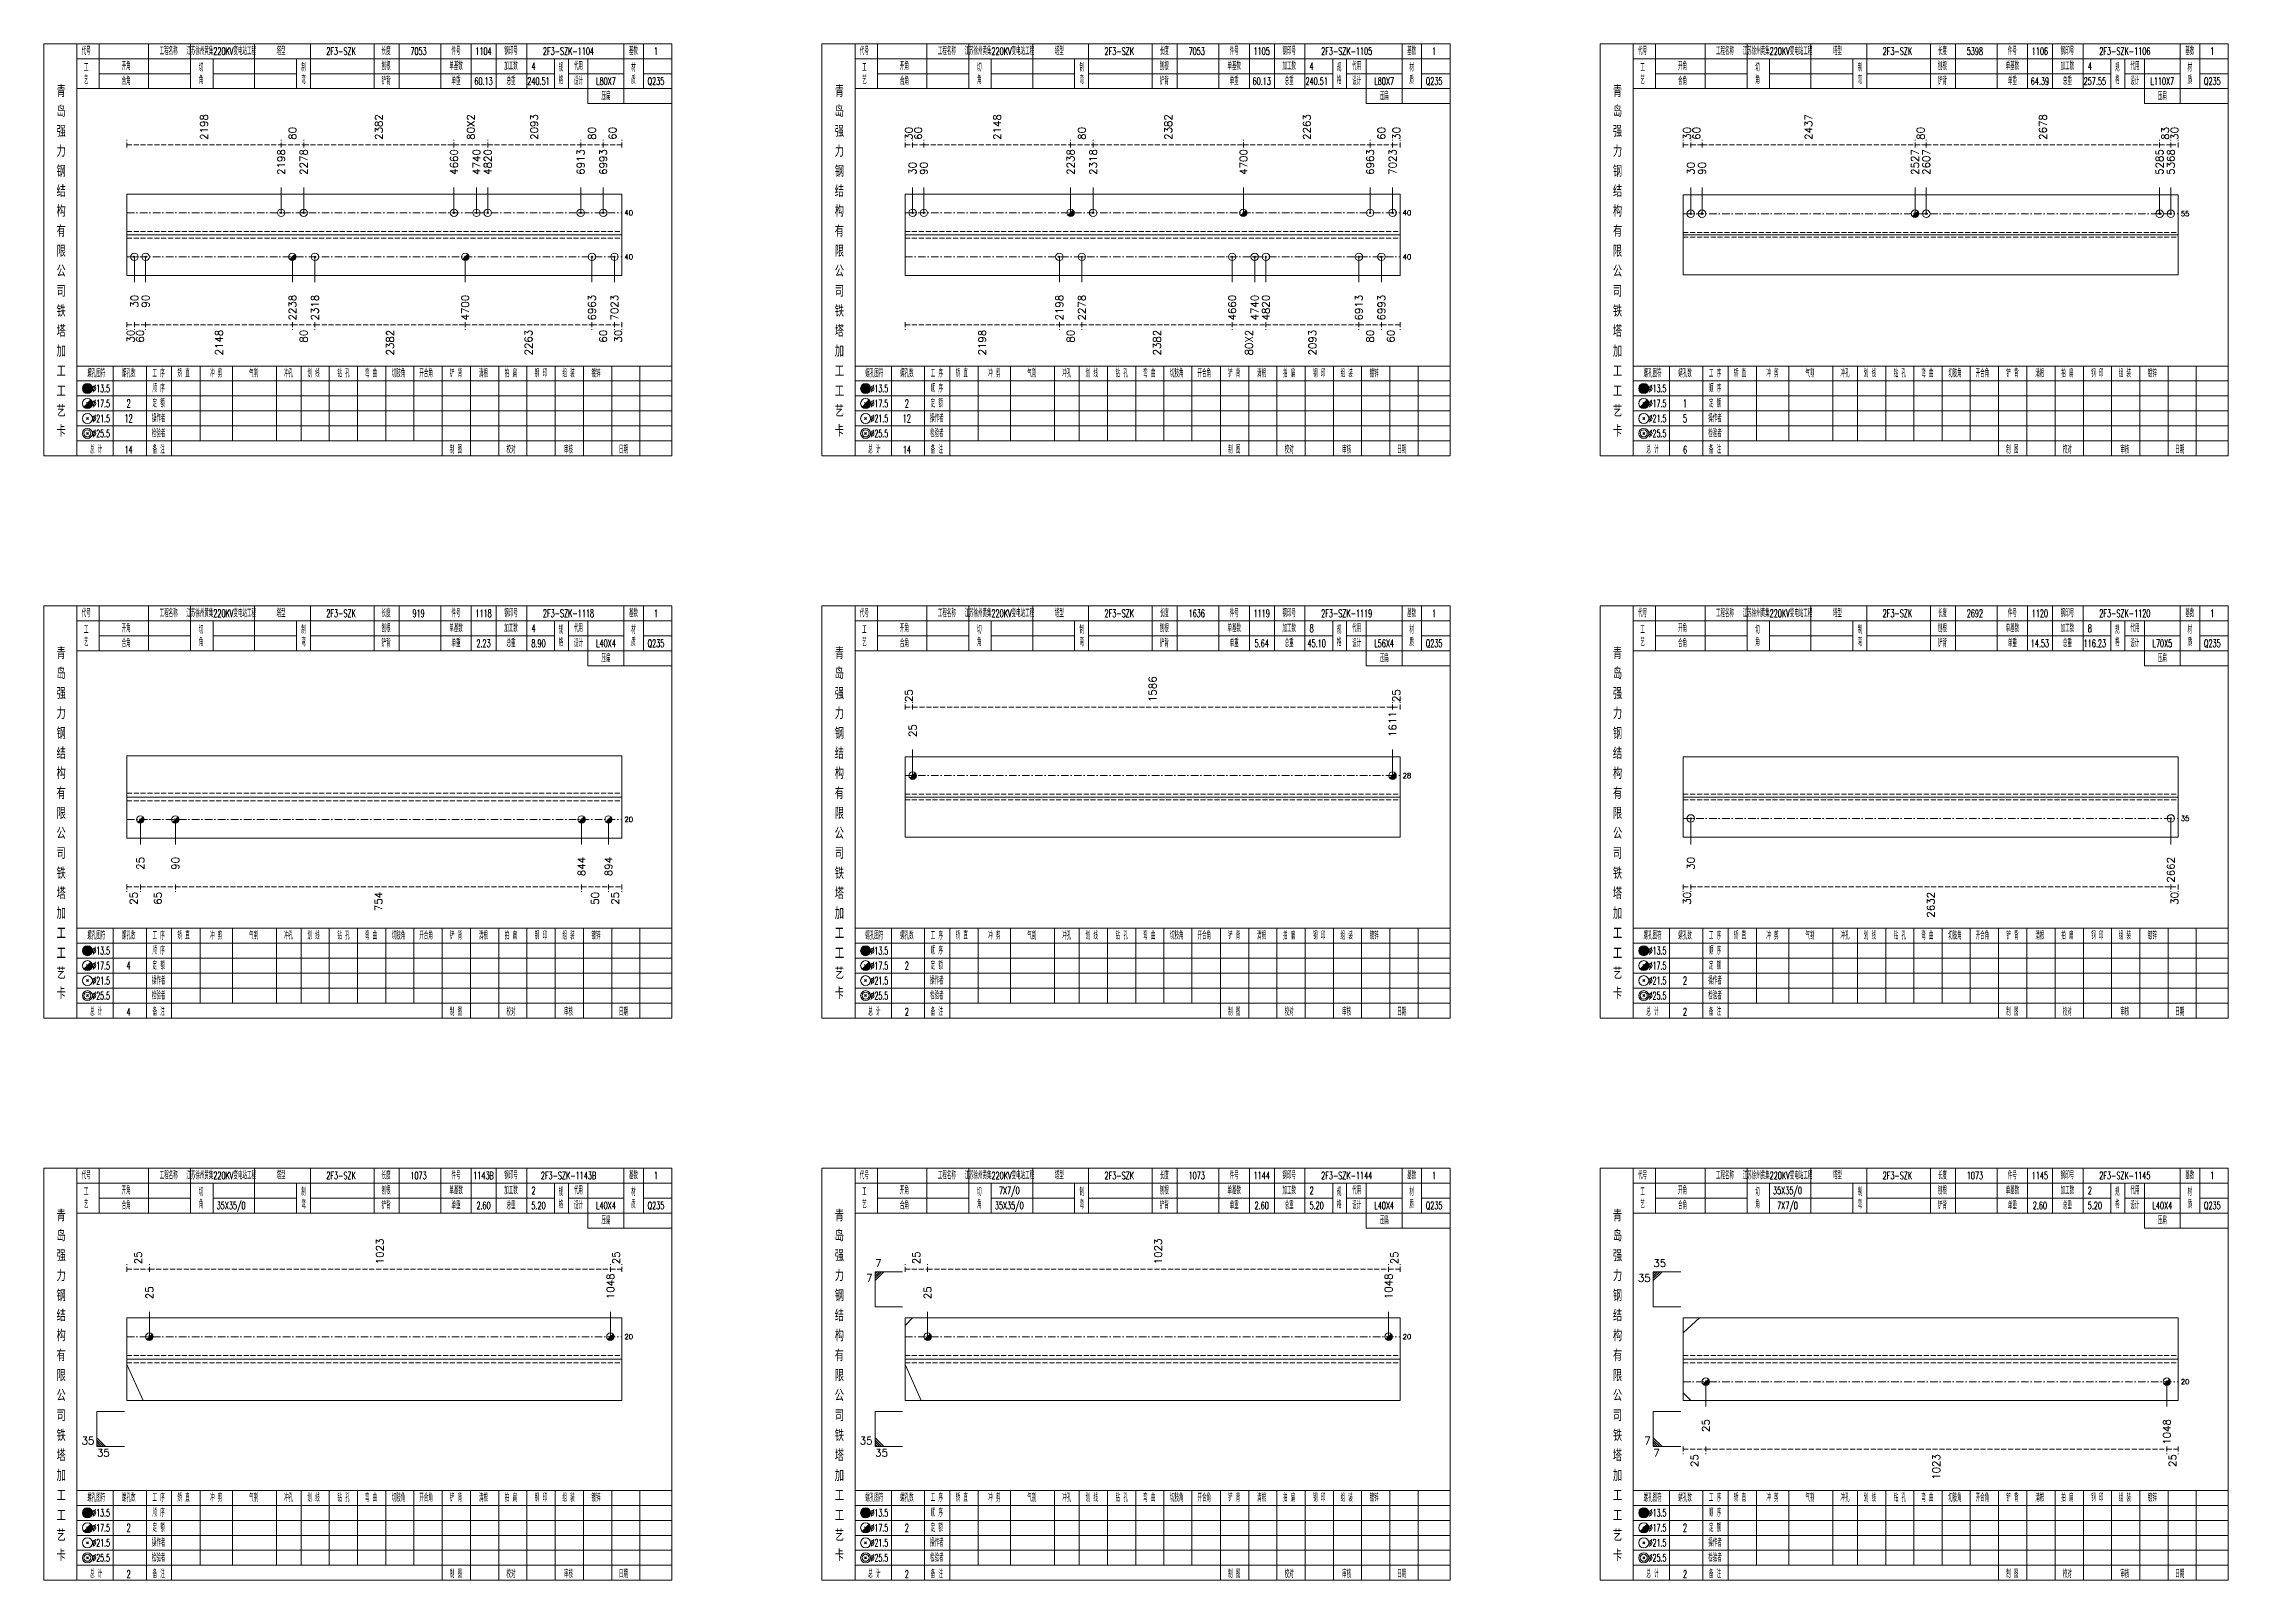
# Model space of a CAD drawing. Extents: x 0 to 4623, y -1159 to 4890.
# Drawn here: x 946 to 1820, y -1159 to -544 of the extents above; entities that cross this region are included whole.
import ezdxf
from ezdxf.enums import TextEntityAlignment as Align

# ---------------------------------------------------------------- set-up
doc = ezdxf.new("R2010")
doc.units = 0
doc.header["$MEASUREMENT"] = 0
doc.linetypes.add('一点画线', pattern=[5.2, 3, -1, 0.2, -1])
doc.linetypes.add('虚线', pattern=[2.75, 2, -0.75])
doc.layers.get('0').update_dxf_attribs({"linetype": 'CONTINUOUS', "lineweight": 25})
for name, color, linetype, lineweight in [('1', 7, 'CONTINUOUS', 25), ('4', 7, 'CONTINUOUS', 25), ('5', 7, 'CONTINUOUS', 25)]:
    doc.layers.add(name, color=color, linetype=linetype, lineweight=lineweight)
doc.styles.get("Standard").update_dxf_attribs({"font": 'simplex.shx', "width": 0.7, "height": 3, "bigfont": 'gbhzfs.shx'})

msp = doc.modelspace()

# ---------------------------------------------------------------- texts
at = {"color": 8, "linetype": 'Continuous', "lineweight": 9}
for s, p in [('2198', (1010.177, -582.011)), ('2382', (1080.121, -582.011)), ('80X2', (1116.946, -582.011)), ('2093', (1142.303, -582.011)), ('2148', (1327.577, -582.011)), ('2382', (1396.021, -582.011)), ('2263', (1451.453, -582.011)), ('2437', (1652.228, -582.011)), ('2678', (1746.028, -582.011)), ('80', (1045.545, -582.011)), ('80', (1165.409, -582.011)), ('60', (1173.659, -582.011)), ('30', (1292.209, -582.011)), ('60', (1295.959, -582.011)), ('80', (1361.445, -582.011)), ('60', (1481.309, -582.011)), ('30', (1487.309, -582.011)), ('30', (1603.609, -582.011)), ('60', (1607.359, -582.011)), ('80', (1697.097, -582.011)), ('83', (1794.959, -582.011)), ('30', (1798.709, -582.011)), ('25', (1292.223, -807.011)), ('1586', (1389.759, -807.011)), ('25', (1487.296, -807.011)), ('1023', (1080.551, -1032.011)), ('1023', (1391.951, -1032.011)), ('25', (983.809, -1032.011)), ('25', (1175.101, -1032.011)), ('25', (1295.209, -1032.011)), ('25', (1486.501, -1032.011))]:
    msp.add_text(s, height=3, rotation=90, dxfattribs=at).set_placement(p, align=Align.MIDDLE_LEFT)
at = {"color": 7, "linetype": 'Continuous', "lineweight": 13}
for s, p in [('2198', (1041.045, -596.011)), ('2278', (1050.045, -596.011)), ('4660', (1110.196, -596.011)), ('4740', (1119.196, -596.011)), ('4820', (1123.696, -596.011)), ('6913', (1160.909, -596.011)), ('6993', (1169.909, -596.011)), ('30', (1293.709, -596.011)), ('90', (1298.209, -596.011)), ('2238', (1356.945, -596.011)), ('2318', (1365.945, -596.011)), ('4700', (1426.096, -596.011)), ('6963', (1476.809, -596.011)), ('7023', (1485.809, -596.011)), ('30', (1605.109, -596.011)), ('90', (1609.609, -596.011)), ('2527', (1694.847, -596.011)), ('2607', (1699.347, -596.011)), ('5285', (1792.709, -596.011)), ('5368', (1797.209, -596.011)), ('1611', (1485.782, -821.011)), ('25', (1293.736, -821.011)), ('1048', (1172.794, -1046.011)), ('1048', (1484.194, -1046.011)), ('25', (988.309, -1046.011)), ('25', (1299.709, -1046.011))]:
    msp.add_text(s, height=3, rotation=90, dxfattribs=at).set_placement(p, align=Align.MIDDLE_LEFT)
for s, p in [('40', (1178.409, -611.198)), ('40', (1489.809, -611.198)), ('55', (1801.209, -611.556)), ('40', (1178.409, -628.823)), ('40', (1489.809, -628.823)), ('28', (1489.809, -836.439)), ('20', (1178.409, -854.011)), ('35', (1801.209, -853.582)), ('20', (1178.409, -1061.011)), ('20', (1489.809, -1061.011)), ('20', (1801.209, -1079.011))]:
    msp.add_text(s, height=2, dxfattribs=at).set_placement(p, align=Align.MIDDLE_LEFT)
at = {"color": 8, "linetype": 'Continuous', "lineweight": 9}
for s, p in [('30', (980.809, -658.011)), ('60', (984.559, -658.011)), ('2148', (1016.177, -658.011)), ('80', (1050.045, -658.011)), ('2382', (1084.621, -658.011)), ('2263', (1140.053, -658.011)), ('60', (1169.909, -658.011)), ('30', (1175.909, -658.011)), ('2198', (1321.577, -658.011)), ('80', (1356.945, -658.011)), ('2382', (1391.521, -658.011)), ('80X2', (1428.346, -658.011)), ('2093', (1453.703, -658.011)), ('80', (1476.809, -658.011)), ('60', (1485.059, -658.011)), ('25', (982.004, -883.011)), ('65', (991.704, -883.011)), ('754', (1079.976, -883.011)), ('50', (1166.631, -883.011)), ('25', (1174.715, -883.011)), ('30', (1603.609, -883.011)), ('2632', (1701.159, -883.011)), ('30', (1798.709, -883.011)), ('25', (1606.609, -1108.011)), ('1023', (1703.351, -1108.011)), ('25', (1797.901, -1108.011))]:
    msp.add_text(s, height=3, rotation=90, dxfattribs=at).set_placement(p, align=Align.MIDDLE_RIGHT)
at = {"color": 7, "linetype": 'Continuous', "lineweight": 13}
for s, p in [('7', (1278.709, -1034.011)), ('35', (1590.109, -1034.011))]:
    msp.add_text(s, height=3, dxfattribs=at).set_placement(p, align=Align.BOTTOM_LEFT)
for s, p in [('7', (1277.709, -1036.011)), ('35', (1589.109, -1036.011))]:
    msp.add_text(s, height=3, dxfattribs=at).set_placement(p, align=Align.TOP_RIGHT)
for s, p in [('35', (966.309, -1105.011)), ('35', (1277.709, -1105.011)), ('7', (1589.109, -1105.011))]:
    msp.add_text(s, height=3, dxfattribs=at).set_placement(p, align=Align.BOTTOM_RIGHT)
for s, p in [('35', (967.309, -1106.011)), ('35', (1278.709, -1106.011)), ('7', (1590.109, -1106.011))]:
    msp.add_text(s, height=3, dxfattribs=at).set_placement(p, align=Align.TOP_LEFT)
at = {"layer": '1', "color": 7, "linetype": 'Continuous', "lineweight": 13}
for s, p in [('30', (982.309, -644.011)), ('90', (986.809, -644.011)), ('2238', (1045.545, -644.011)), ('2318', (1054.545, -644.011)), ('4700', (1114.696, -644.011)), ('6963', (1165.409, -644.011)), ('7023', (1174.409, -644.011)), ('2198', (1352.445, -644.011)), ('2278', (1361.445, -644.011)), ('4660', (1421.596, -644.011)), ('4740', (1430.596, -644.011)), ('4820', (1435.096, -644.011)), ('6913', (1472.309, -644.011)), ('6993', (1481.309, -644.011)), ('25', (984.698, -869.011)), ('90', (998.71, -869.011)), ('844', (1161.242, -869.011)), ('894', (1172.02, -869.011)), ('30', (1605.109, -869.011)), ('2662', (1797.209, -869.011)), ('25', (1611.109, -1094.011)), ('1048', (1795.594, -1094.011))]:
    msp.add_text(s, height=3, rotation=90, dxfattribs=at).set_placement(p, align=Align.MIDDLE_RIGHT)
at = {"layer": '4', "color": 1, "linetype": 'Continuous', "lineweight": 13}
for s, height, width, p in [('代号', 3, 0.6, (963.009, -546.511)), ('开角', 3, 0.6, (979.009, -552.511)), ('工程名称', 3, 0.6, (996.009, -546.511)), ('江苏徐州黄集220KV变电站工程', 3, 0.6, (1017.009, -546.511)), ('塔型', 3, 0.6, (1041.009, -546.511)), ('2F3-SZK', 3, 0.6, (1065.009, -546.511)), ('刨根', 3, 0.6, (1083.009, -552.511)), ('长度', 3, 0.6, (1083.009, -546.511)), ('7053', 3, 0.6, (1096.009, -546.511)), ('单基数', 3, 0.6, (1111.009, -552.511)), ('件号', 3, 0.6, (1111.009, -546.511)), ('1104', 3, 0.6, (1122.009, -546.511)), ('加工数', 3, 0.6, (1133.009, -552.511)), ('钢印号', 3, 0.6, (1133.009, -546.511)), ('2F3-SZK-1104', 3, 0.6, (1156.009, -546.511)), ('代用', 3, 0.6, (1160.009, -552.511)), ('基数', 3, 0.6, (1182.009, -546.511)), ('1', 3, 0.6, (1191.009, -546.511)), ('代号', 3, 0.6, (1274.409, -546.511)), ('开角', 3, 0.6, (1290.409, -552.511)), ('工程名称', 3, 0.6, (1307.409, -546.511)), ('江苏徐州黄集220KV变电站工程', 3, 0.6, (1328.409, -546.511)), ('塔型', 3, 0.6, (1352.409, -546.511)), ('2F3-SZK', 3, 0.6, (1376.409, -546.511)), ('刨根', 3, 0.6, (1394.409, -552.511)), ('长度', 3, 0.6, (1394.409, -546.511)), ('7053', 3, 0.6, (1407.409, -546.511)), ('单基数', 3, 0.6, (1422.409, -552.511)), ('件号', 3, 0.6, (1422.409, -546.511)), ('1105', 3, 0.6, (1433.409, -546.511)), ('加工数', 3, 0.6, (1444.409, -552.511)), ('钢印号', 3, 0.6, (1444.409, -546.511)), ('2F3-SZK-1105', 3, 0.6, (1467.409, -546.511)), ('代用', 3, 0.6, (1471.409, -552.511)), ('基数', 3, 0.6, (1493.409, -546.511)), ('1', 3, 0.6, (1502.409, -546.511)), ('代号', 3, 0.6, (1585.809, -546.511)), ('开角', 3, 0.6, (1601.809, -552.511)), ('工程名称', 3, 0.6, (1618.809, -546.511)), ('江苏徐州黄集220KV变电站工程', 3, 0.6, (1639.809, -546.511)), ('塔型', 3, 0.6, (1663.809, -546.511)), ('2F3-SZK', 3, 0.6, (1687.809, -546.511)), ('刨根', 3, 0.6, (1705.809, -552.511)), ('长度', 3, 0.6, (1705.809, -546.511)), ('5398', 3, 0.6, (1718.809, -546.511)), ('单基数', 3, 0.6, (1733.809, -552.511)), ('件号', 3, 0.6, (1733.809, -546.511)), ('1106', 3, 0.6, (1744.809, -546.511)), ('加工数', 3, 0.6, (1755.809, -552.511)), ('钢印号', 3, 0.6, (1755.809, -546.511)), ('2F3-SZK-1106', 3, 0.6, (1778.809, -546.511)), ('代用', 3, 0.6, (1782.809, -552.511)), ('基数', 3, 0.6, (1804.809, -546.511)), ('1', 3, 0.6, (1813.809, -546.511)), ('工', 3, 0.6, (963.009, -553.111)), ('艺', 3, 0.6, (963.009, -558.111)), ('合角', 3, 0.6, (979.009, -558.511)), ('切', 3, 0.6, (1009.009, -553.111)), ('角', 3, 0.6, (1009.009, -558.111)), ('制', 3, 0.6, (1050.009, -553.111)), ('弯', 3, 0.6, (1050.009, -558.111)), ('铲背', 3, 0.6, (1083.009, -558.511)), ('单重', 3, 0.6, (1111.009, -558.511)), ('60.13', 3, 0.6, (1122.009, -558.511)), ('总重', 3, 0.6, (1133.009, -558.511)), ('240.51', 3, 0.6, (1144.009, -558.511)), ('4', 3, 0.6, (1142.009, -552.511)), ('格', 3, 0.6, (1153.009, -558.111)), ('规', 3, 0.6, (1153.009, -553.111)), ('设计', 3, 0.6, (1160.009, -558.511)), ('L80X7', 3, 0.6, (1171.009, -558.511)), ('材', 3, 0.6, (1182.009, -553.111)), ('质', 3, 0.6, (1182.009, -558.111)), ('Q235', 3, 0.6, (1191.009, -558.511)), ('工', 3, 0.6, (1274.409, -553.111)), ('艺', 3, 0.6, (1274.409, -558.111)), ('合角', 3, 0.6, (1290.409, -558.511)), ('切', 3, 0.6, (1320.409, -553.111)), ('角', 3, 0.6, (1320.409, -558.111)), ('制', 3, 0.6, (1361.409, -553.111)), ('弯', 3, 0.6, (1361.409, -558.111)), ('铲背', 3, 0.6, (1394.409, -558.511)), ('单重', 3, 0.6, (1422.409, -558.511)), ('60.13', 3, 0.6, (1433.409, -558.511)), ('总重', 3, 0.6, (1444.409, -558.511)), ('240.51', 3, 0.6, (1455.409, -558.511)), ('4', 3, 0.6, (1453.409, -552.511)), ('格', 3, 0.6, (1464.409, -558.111)), ('规', 3, 0.6, (1464.409, -553.111)), ('设计', 3, 0.6, (1471.409, -558.511)), ('L80X7', 3, 0.6, (1482.409, -558.511)), ('材', 3, 0.6, (1493.409, -553.111)), ('质', 3, 0.6, (1493.409, -558.111)), ('Q235', 3, 0.6, (1502.409, -558.511)), ('工', 3, 0.6, (1585.809, -553.111)), ('艺', 3, 0.6, (1585.809, -558.111)), ('合角', 3, 0.6, (1601.809, -558.511)), ('切', 3, 0.6, (1631.809, -553.111)), ('角', 3, 0.6, (1631.809, -558.111)), ('制', 3, 0.6, (1672.809, -553.111)), ('弯', 3, 0.6, (1672.809, -558.111)), ('铲背', 3, 0.6, (1705.809, -558.511)), ('单重', 3, 0.6, (1733.809, -558.511)), ('64.39', 3, 0.6, (1744.809, -558.511)), ('总重', 3, 0.6, (1755.809, -558.511)), ('257.55', 3, 0.6, (1766.809, -558.511)), ('4', 3, 0.6, (1764.809, -552.511)), ('格', 3, 0.6, (1775.809, -558.111)), ('规', 3, 0.6, (1775.809, -553.111)), ('设计', 3, 0.6, (1782.809, -558.511)), ('L110X7', 3, 0.6, (1793.809, -558.511)), ('材', 3, 0.6, (1804.809, -553.111)), ('质', 3, 0.6, (1804.809, -558.111)), ('Q235', 3, 0.6, (1813.809, -558.511)), ('青', 4.6, 0.8, (953.009, -562.511)), ('岛', 4.6, 0.8, (953.009, -570.511)), ('压扁', 3, 0.6, (1171.009, -564.511)), ('青', 4.6, 0.8, (1264.409, -562.511)), ('岛', 4.6, 0.8, (1264.409, -570.511)), ('压扁', 3, 0.6, (1482.409, -564.511)), ('青', 4.6, 0.8, (1575.809, -562.511)), ('岛', 4.6, 0.8, (1575.809, -570.511)), ('压扁', 3, 0.6, (1793.809, -564.511)), ('强', 4.6, 0.8, (953.009, -578.511)), ('强', 4.6, 0.8, (1264.409, -578.511)), ('强', 4.6, 0.8, (1575.809, -578.511)), ('力', 4.6, 0.8, (953.009, -586.511)), ('力', 4.6, 0.8, (1264.409, -586.511)), ('力', 4.6, 0.8, (1575.809, -586.511)), ('钢', 4.6, 0.8, (953.009, -594.511)), ('钢', 4.6, 0.8, (1264.409, -594.511)), ('钢', 4.6, 0.8, (1575.809, -594.511)), ('结', 4.6, 0.8, (953.009, -602.511)), ('结', 4.6, 0.8, (1264.409, -602.511)), ('结', 4.6, 0.8, (1575.809, -602.511)), ('构', 4.6, 0.8, (953.009, -610.511)), ('构', 4.6, 0.8, (1264.409, -610.511)), ('构', 4.6, 0.8, (1575.809, -610.511)), ('有', 4.6, 0.8, (953.009, -618.511)), ('有', 4.6, 0.8, (1264.409, -618.511)), ('有', 4.6, 0.8, (1575.809, -618.511)), ('限', 4.6, 0.8, (953.009, -626.511)), ('限', 4.6, 0.8, (1264.409, -626.511)), ('限', 4.6, 0.8, (1575.809, -626.511)), ('公', 4.6, 0.8, (953.009, -634.511)), ('公', 4.6, 0.8, (1264.409, -634.511)), ('公', 4.6, 0.8, (1575.809, -634.511)), ('司', 4.6, 0.8, (953.009, -642.511)), ('司', 4.6, 0.8, (1264.409, -642.511)), ('司', 4.6, 0.8, (1575.809, -642.511)), ('铁', 4.6, 0.8, (953.009, -650.511)), ('铁', 4.6, 0.8, (1264.409, -650.511)), ('铁', 4.6, 0.8, (1575.809, -650.511)), ('加', 4.6, 0.8, (953.009, -666.511)), ('塔', 4.6, 0.8, (953.009, -658.511)), ('加', 4.6, 0.8, (1264.409, -666.511)), ('塔', 4.6, 0.8, (1264.409, -658.511)), ('加', 4.6, 0.8, (1575.809, -666.511)), ('塔', 4.6, 0.8, (1575.809, -658.511)), ('工', 4.6, 0.8, (953.009, -674.511)), ('工', 4.6, 0.8, (1264.409, -674.511)), ('工', 4.6, 0.8, (1575.809, -674.511)), ('工', 4.6, 0.8, (953.009, -682.511)), ('螺孔图符', 3, 0.6, (967.009, -675.511)), ('%%C13.5', 3, 0.5, (969.009, -681.511)), ('螺孔数', 3, 0.6, (980.009, -675.511)), ('顺 序', 3, 0.6, (992.009, -681.511)), ('工 序', 3, 0.6, (992.009, -675.511)), ('矫 直', 3, 0.6, (1002.009, -675.511)), ('冲 剪', 3, 0.6, (1015.009, -675.511)), ('气割', 3, 0.6, (1030.009, -675.511)), ('冲孔', 3, 0.6, (1044.009, -675.511)), ('划 线', 3, 0.6, (1054.009, -675.511)), ('钻 孔', 3, 0.6, (1066.009, -675.511)), ('弯 曲', 3, 0.6, (1077.009, -675.511)), ('切肢角', 3, 0.6, (1088.009, -675.511)), ('开合角', 3, 0.6, (1099.009, -675.511)), ('铲 背', 3, 0.6, (1111.009, -675.511)), ('清根', 3, 0.6, (1122.009, -675.511)), ('拍 扁', 3, 0.6, (1133.009, -675.511)), ('钢 印', 3, 0.6, (1145.009, -675.511)), ('组 装', 3, 0.6, (1156.009, -675.511)), ('镀锌', 3, 0.6, (1167.009, -675.511)), ('工', 4.6, 0.8, (1264.409, -682.511)), ('螺孔图符', 3, 0.6, (1278.409, -675.511)), ('%%C13.5', 3, 0.5, (1280.409, -681.511)), ('螺孔数', 3, 0.6, (1291.409, -675.511)), ('顺 序', 3, 0.6, (1303.409, -681.511)), ('工 序', 3, 0.6, (1303.409, -675.511)), ('矫 直', 3, 0.6, (1313.409, -675.511)), ('冲 剪', 3, 0.6, (1326.409, -675.511)), ('气割', 3, 0.6, (1341.409, -675.511)), ('冲孔', 3, 0.6, (1355.409, -675.511)), ('划 线', 3, 0.6, (1365.409, -675.511)), ('钻 孔', 3, 0.6, (1377.409, -675.511)), ('弯 曲', 3, 0.6, (1388.409, -675.511)), ('切肢角', 3, 0.6, (1399.409, -675.511)), ('开合角', 3, 0.6, (1410.409, -675.511)), ('铲 背', 3, 0.6, (1422.409, -675.511)), ('清根', 3, 0.6, (1433.409, -675.511)), ('拍 扁', 3, 0.6, (1444.409, -675.511)), ('钢 印', 3, 0.6, (1456.409, -675.511)), ('组 装', 3, 0.6, (1467.409, -675.511)), ('镀锌', 3, 0.6, (1478.409, -675.511)), ('工', 4.6, 0.8, (1575.809, -682.511)), ('螺孔图符', 3, 0.6, (1589.809, -675.511)), ('%%C13.5', 3, 0.5, (1591.809, -681.511)), ('螺孔数', 3, 0.6, (1602.809, -675.511)), ('顺 序', 3, 0.6, (1614.809, -681.511)), ('工 序', 3, 0.6, (1614.809, -675.511)), ('矫 直', 3, 0.6, (1624.809, -675.511)), ('冲 剪', 3, 0.6, (1637.809, -675.511)), ('气割', 3, 0.6, (1652.809, -675.511)), ('冲孔', 3, 0.6, (1666.809, -675.511)), ('划 线', 3, 0.6, (1676.809, -675.511)), ('钻 孔', 3, 0.6, (1688.809, -675.511)), ('弯 曲', 3, 0.6, (1699.809, -675.511)), ('切肢角', 3, 0.6, (1710.809, -675.511)), ('开合角', 3, 0.6, (1721.809, -675.511)), ('铲 背', 3, 0.6, (1733.809, -675.511)), ('清根', 3, 0.6, (1744.809, -675.511)), ('拍 扁', 3, 0.6, (1755.809, -675.511)), ('钢 印', 3, 0.6, (1767.809, -675.511)), ('组 装', 3, 0.6, (1778.809, -675.511)), ('镀锌', 3, 0.6, (1789.809, -675.511)), ('艺', 4.6, 0.8, (953.009, -690.511)), ('%%C17.5', 3, 0.5, (969.009, -687.511)), ('2', 3.2, 0.6, (980.009, -687.511)), ('定 额', 3, 0.6, (992.009, -687.511)), ('艺', 4.6, 0.8, (1264.409, -690.511)), ('%%C17.5', 3, 0.5, (1280.409, -687.511)), ('2', 3.2, 0.6, (1291.409, -687.511)), ('定 额', 3, 0.6, (1303.409, -687.511)), ('艺', 4.6, 0.8, (1575.809, -690.511)), ('%%C17.5', 3, 0.5, (1591.809, -687.511)), ('1', 3.2, 0.6, (1602.809, -687.511)), ('定 额', 3, 0.6, (1614.809, -687.511)), ('卡', 4.6, 0.8, (953.009, -698.511)), ('%%C21.5', 3, 0.5, (969.009, -693.511)), ('%%C25.5', 3, 0.5, (969.009, -699.511)), ('12', 3.2, 0.6, (980.009, -693.511)), ('检验者', 3, 0.6, (992.009, -699.511)), ('操作者', 3, 0.6, (992.009, -693.511)), ('卡', 4.6, 0.8, (1264.409, -698.511)), ('%%C21.5', 3, 0.5, (1280.409, -693.511)), ('%%C25.5', 3, 0.5, (1280.409, -699.511)), ('12', 3.2, 0.6, (1291.409, -693.511)), ('检验者', 3, 0.6, (1303.409, -699.511)), ('操作者', 3, 0.6, (1303.409, -693.511)), ('卡', 4.6, 0.8, (1575.809, -698.511)), ('%%C21.5', 3, 0.5, (1591.809, -693.511)), ('%%C25.5', 3, 0.5, (1591.809, -699.511)), ('5', 3.2, 0.6, (1602.809, -693.511)), ('检验者', 3, 0.6, (1614.809, -699.511)), ('操作者', 3, 0.6, (1614.809, -693.511)), ('总 计', 3, 0.6, (967.009, -706.011)), ('14', 3, 0.6, (980.009, -706.011)), ('备 注', 3, 0.6, (992.009, -706.011)), ('制 图', 3, 0.6, (1111.009, -706.011)), ('校对', 3, 0.6, (1133.009, -706.011)), ('审核', 3, 0.6, (1156.009, -706.011)), ('日期', 3, 0.6, (1178.009, -706.011)), ('总 计', 3, 0.6, (1278.409, -706.011)), ('14', 3, 0.6, (1291.409, -706.011)), ('备 注', 3, 0.6, (1303.409, -706.011)), ('制 图', 3, 0.6, (1422.409, -706.011)), ('校对', 3, 0.6, (1444.409, -706.011)), ('审核', 3, 0.6, (1467.409, -706.011)), ('日期', 3, 0.6, (1489.409, -706.011)), ('总 计', 3, 0.6, (1589.809, -706.011)), ('6', 3, 0.6, (1602.809, -706.011)), ('备 注', 3, 0.6, (1614.809, -706.011)), ('制 图', 3, 0.6, (1733.809, -706.011)), ('校对', 3, 0.6, (1755.809, -706.011)), ('审核', 3, 0.6, (1778.809, -706.011)), ('日期', 3, 0.6, (1800.809, -706.011)), ('代号', 3, 0.6, (963.009, -771.511)), ('工', 3, 0.6, (963.009, -778.111)), ('开角', 3, 0.6, (979.009, -777.511)), ('工程名称', 3, 0.6, (996.009, -771.511)), ('江苏徐州黄集220KV变电站工程', 3, 0.6, (1017.009, -771.511)), ('切', 3, 0.6, (1009.009, -778.111)), ('塔型', 3, 0.6, (1041.009, -771.511)), ('制', 3, 0.6, (1050.009, -778.111)), ('2F3-SZK', 3, 0.6, (1065.009, -771.511)), ('刨根', 3, 0.6, (1083.009, -777.511)), ('长度', 3, 0.6, (1083.009, -771.511)), ('919', 3, 0.6, (1096.009, -771.511)), ('单基数', 3, 0.6, (1111.009, -777.511)), ('件号', 3, 0.6, (1111.009, -771.511)), ('1118', 3, 0.6, (1122.009, -771.511)), ('加工数', 3, 0.6, (1133.009, -777.511)), ('钢印号', 3, 0.6, (1133.009, -771.511)), ('4', 3, 0.6, (1142.009, -777.511)), ('2F3-SZK-1118', 3, 0.6, (1156.009, -771.511)), ('规', 3, 0.6, (1153.009, -778.111)), ('代用', 3, 0.6, (1160.009, -777.511)), ('基数', 3, 0.6, (1182.009, -771.511)), ('材', 3, 0.6, (1182.009, -778.111)), ('1', 3, 0.6, (1191.009, -771.511)), ('代号', 3, 0.6, (1274.409, -771.511)), ('工', 3, 0.6, (1274.409, -778.111)), ('开角', 3, 0.6, (1290.409, -777.511)), ('工程名称', 3, 0.6, (1307.409, -771.511)), ('江苏徐州黄集220KV变电站工程', 3, 0.6, (1328.409, -771.511)), ('切', 3, 0.6, (1320.409, -778.111)), ('塔型', 3, 0.6, (1352.409, -771.511)), ('制', 3, 0.6, (1361.409, -778.111)), ('2F3-SZK', 3, 0.6, (1376.409, -771.511)), ('刨根', 3, 0.6, (1394.409, -777.511)), ('长度', 3, 0.6, (1394.409, -771.511)), ('1636', 3, 0.6, (1407.409, -771.511)), ('单基数', 3, 0.6, (1422.409, -777.511)), ('件号', 3, 0.6, (1422.409, -771.511)), ('1119', 3, 0.6, (1433.409, -771.511)), ('加工数', 3, 0.6, (1444.409, -777.511)), ('钢印号', 3, 0.6, (1444.409, -771.511)), ('8', 3, 0.6, (1453.409, -777.511)), ('2F3-SZK-1119', 3, 0.6, (1467.409, -771.511)), ('规', 3, 0.6, (1464.409, -778.111)), ('代用', 3, 0.6, (1471.409, -777.511)), ('基数', 3, 0.6, (1493.409, -771.511)), ('材', 3, 0.6, (1493.409, -778.111)), ('1', 3, 0.6, (1502.409, -771.511)), ('代号', 3, 0.6, (1585.809, -771.511)), ('工', 3, 0.6, (1585.809, -778.111)), ('开角', 3, 0.6, (1601.809, -777.511)), ('工程名称', 3, 0.6, (1618.809, -771.511)), ('江苏徐州黄集220KV变电站工程', 3, 0.6, (1639.809, -771.511)), ('切', 3, 0.6, (1631.809, -778.111)), ('塔型', 3, 0.6, (1663.809, -771.511)), ('制', 3, 0.6, (1672.809, -778.111)), ('2F3-SZK', 3, 0.6, (1687.809, -771.511)), ('刨根', 3, 0.6, (1705.809, -777.511)), ('长度', 3, 0.6, (1705.809, -771.511)), ('2692', 3, 0.6, (1718.809, -771.511)), ('单基数', 3, 0.6, (1733.809, -777.511)), ('件号', 3, 0.6, (1733.809, -771.511)), ('1120', 3, 0.6, (1744.809, -771.511)), ('加工数', 3, 0.6, (1755.809, -777.511)), ('钢印号', 3, 0.6, (1755.809, -771.511)), ('8', 3, 0.6, (1764.809, -777.511)), ('2F3-SZK-1120', 3, 0.6, (1778.809, -771.511)), ('规', 3, 0.6, (1775.809, -778.111)), ('代用', 3, 0.6, (1782.809, -777.511)), ('基数', 3, 0.6, (1804.809, -771.511)), ('材', 3, 0.6, (1804.809, -778.111)), ('1', 3, 0.6, (1813.809, -771.511)), ('青', 4.6, 0.8, (953.009, -787.511)), ('艺', 3, 0.6, (963.009, -783.111)), ('合角', 3, 0.6, (979.009, -783.511)), ('角', 3, 0.6, (1009.009, -783.111)), ('弯', 3, 0.6, (1050.009, -783.111)), ('铲背', 3, 0.6, (1083.009, -783.511)), ('单重', 3, 0.6, (1111.009, -783.511)), ('2.23', 3, 0.6, (1122.009, -783.511)), ('总重', 3, 0.6, (1133.009, -783.511)), ('8.90', 3, 0.6, (1144.009, -783.511)), ('格', 3, 0.6, (1153.009, -783.111)), ('设计', 3, 0.6, (1160.009, -783.511)), ('L40X4', 3, 0.6, (1171.009, -783.511)), ('质', 3, 0.6, (1182.009, -783.111)), ('Q235', 3, 0.6, (1191.009, -783.511)), ('青', 4.6, 0.8, (1264.409, -787.511)), ('艺', 3, 0.6, (1274.409, -783.111)), ('合角', 3, 0.6, (1290.409, -783.511)), ('角', 3, 0.6, (1320.409, -783.111)), ('弯', 3, 0.6, (1361.409, -783.111)), ('铲背', 3, 0.6, (1394.409, -783.511)), ('单重', 3, 0.6, (1422.409, -783.511)), ('5.64', 3, 0.6, (1433.409, -783.511)), ('总重', 3, 0.6, (1444.409, -783.511)), ('45.10', 3, 0.6, (1455.409, -783.511)), ('格', 3, 0.6, (1464.409, -783.111)), ('设计', 3, 0.6, (1471.409, -783.511)), ('L56X4', 3, 0.6, (1482.409, -783.511)), ('质', 3, 0.6, (1493.409, -783.111)), ('Q235', 3, 0.6, (1502.409, -783.511)), ('青', 4.6, 0.8, (1575.809, -787.511)), ('艺', 3, 0.6, (1585.809, -783.111)), ('合角', 3, 0.6, (1601.809, -783.511)), ('角', 3, 0.6, (1631.809, -783.111)), ('弯', 3, 0.6, (1672.809, -783.111)), ('铲背', 3, 0.6, (1705.809, -783.511)), ('单重', 3, 0.6, (1733.809, -783.511)), ('14.53', 3, 0.6, (1744.809, -783.511)), ('总重', 3, 0.6, (1755.809, -783.511)), ('116.23', 3, 0.6, (1766.809, -783.511)), ('格', 3, 0.6, (1775.809, -783.111)), ('设计', 3, 0.6, (1782.809, -783.511)), ('L70X5', 3, 0.6, (1793.809, -783.511)), ('质', 3, 0.6, (1804.809, -783.111)), ('Q235', 3, 0.6, (1813.809, -783.511)), ('岛', 4.6, 0.8, (953.009, -795.511)), ('压扁', 3, 0.6, (1171.009, -789.511)), ('岛', 4.6, 0.8, (1264.409, -795.511)), ('压扁', 3, 0.6, (1482.409, -789.511)), ('岛', 4.6, 0.8, (1575.809, -795.511)), ('压扁', 3, 0.6, (1793.809, -789.511)), ('强', 4.6, 0.8, (953.009, -803.511)), ('强', 4.6, 0.8, (1264.409, -803.511)), ('强', 4.6, 0.8, (1575.809, -803.511)), ('力', 4.6, 0.8, (953.009, -811.511)), ('力', 4.6, 0.8, (1264.409, -811.511)), ('力', 4.6, 0.8, (1575.809, -811.511)), ('钢', 4.6, 0.8, (953.009, -819.511)), ('钢', 4.6, 0.8, (1264.409, -819.511)), ('钢', 4.6, 0.8, (1575.809, -819.511)), ('结', 4.6, 0.8, (953.009, -827.511)), ('结', 4.6, 0.8, (1264.409, -827.511)), ('结', 4.6, 0.8, (1575.809, -827.511)), ('构', 4.6, 0.8, (953.009, -835.511)), ('构', 4.6, 0.8, (1264.409, -835.511)), ('构', 4.6, 0.8, (1575.809, -835.511)), ('有', 4.6, 0.8, (953.009, -843.511)), ('有', 4.6, 0.8, (1264.409, -843.511)), ('有', 4.6, 0.8, (1575.809, -843.511)), ('限', 4.6, 0.8, (953.009, -851.511)), ('限', 4.6, 0.8, (1264.409, -851.511)), ('限', 4.6, 0.8, (1575.809, -851.511)), ('公', 4.6, 0.8, (953.009, -859.511)), ('司', 4.6, 0.8, (953.009, -867.511)), ('公', 4.6, 0.8, (1264.409, -859.511)), ('司', 4.6, 0.8, (1264.409, -867.511)), ('公', 4.6, 0.8, (1575.809, -859.511)), ('司', 4.6, 0.8, (1575.809, -867.511)), ('铁', 4.6, 0.8, (953.009, -875.511)), ('铁', 4.6, 0.8, (1264.409, -875.511)), ('铁', 4.6, 0.8, (1575.809, -875.511)), ('塔', 4.6, 0.8, (953.009, -883.511)), ('塔', 4.6, 0.8, (1264.409, -883.511)), ('塔', 4.6, 0.8, (1575.809, -883.511)), ('加', 4.6, 0.8, (953.009, -891.511)), ('加', 4.6, 0.8, (1264.409, -891.511)), ('加', 4.6, 0.8, (1575.809, -891.511)), ('工', 4.6, 0.8, (953.009, -899.511)), ('螺孔图符', 3, 0.6, (967.009, -900.511)), ('螺孔数', 3, 0.6, (980.009, -900.511)), ('工 序', 3, 0.6, (992.009, -900.511)), ('矫 直', 3, 0.6, (1002.009, -900.511)), ('冲 剪', 3, 0.6, (1015.009, -900.511)), ('气割', 3, 0.6, (1030.009, -900.511)), ('冲孔', 3, 0.6, (1044.009, -900.511)), ('划 线', 3, 0.6, (1054.009, -900.511)), ('钻 孔', 3, 0.6, (1066.009, -900.511)), ('弯 曲', 3, 0.6, (1077.009, -900.511)), ('切肢角', 3, 0.6, (1088.009, -900.511)), ('开合角', 3, 0.6, (1099.009, -900.511)), ('铲 背', 3, 0.6, (1111.009, -900.511)), ('清根', 3, 0.6, (1122.009, -900.511)), ('拍 扁', 3, 0.6, (1133.009, -900.511)), ('钢 印', 3, 0.6, (1145.009, -900.511)), ('组 装', 3, 0.6, (1156.009, -900.511)), ('镀锌', 3, 0.6, (1167.009, -900.511)), ('工', 4.6, 0.8, (1264.409, -899.511)), ('螺孔图符', 3, 0.6, (1278.409, -900.511)), ('螺孔数', 3, 0.6, (1291.409, -900.511)), ('工 序', 3, 0.6, (1303.409, -900.511)), ('矫 直', 3, 0.6, (1313.409, -900.511)), ('冲 剪', 3, 0.6, (1326.409, -900.511)), ('气割', 3, 0.6, (1341.409, -900.511)), ('冲孔', 3, 0.6, (1355.409, -900.511)), ('划 线', 3, 0.6, (1365.409, -900.511)), ('钻 孔', 3, 0.6, (1377.409, -900.511)), ('弯 曲', 3, 0.6, (1388.409, -900.511)), ('切肢角', 3, 0.6, (1399.409, -900.511)), ('开合角', 3, 0.6, (1410.409, -900.511)), ('铲 背', 3, 0.6, (1422.409, -900.511)), ('清根', 3, 0.6, (1433.409, -900.511)), ('拍 扁', 3, 0.6, (1444.409, -900.511)), ('钢 印', 3, 0.6, (1456.409, -900.511)), ('组 装', 3, 0.6, (1467.409, -900.511)), ('镀锌', 3, 0.6, (1478.409, -900.511)), ('工', 4.6, 0.8, (1575.809, -899.511)), ('螺孔图符', 3, 0.6, (1589.809, -900.511)), ('螺孔数', 3, 0.6, (1602.809, -900.511)), ('工 序', 3, 0.6, (1614.809, -900.511)), ('矫 直', 3, 0.6, (1624.809, -900.511)), ('冲 剪', 3, 0.6, (1637.809, -900.511)), ('气割', 3, 0.6, (1652.809, -900.511)), ('冲孔', 3, 0.6, (1666.809, -900.511)), ('划 线', 3, 0.6, (1676.809, -900.511)), ('钻 孔', 3, 0.6, (1688.809, -900.511)), ('弯 曲', 3, 0.6, (1699.809, -900.511)), ('切肢角', 3, 0.6, (1710.809, -900.511)), ('开合角', 3, 0.6, (1721.809, -900.511)), ('铲 背', 3, 0.6, (1733.809, -900.511)), ('清根', 3, 0.6, (1744.809, -900.511)), ('拍 扁', 3, 0.6, (1755.809, -900.511)), ('钢 印', 3, 0.6, (1767.809, -900.511)), ('组 装', 3, 0.6, (1778.809, -900.511)), ('镀锌', 3, 0.6, (1789.809, -900.511)), ('工', 4.6, 0.8, (953.009, -907.511)), ('%%C13.5', 3, 0.5, (969.009, -906.511)), ('顺 序', 3, 0.6, (992.009, -906.511)), ('工', 4.6, 0.8, (1264.409, -907.511)), ('%%C13.5', 3, 0.5, (1280.409, -906.511)), ('顺 序', 3, 0.6, (1303.409, -906.511)), ('工', 4.6, 0.8, (1575.809, -907.511)), ('%%C13.5', 3, 0.5, (1591.809, -906.511)), ('顺 序', 3, 0.6, (1614.809, -906.511)), ('艺', 4.6, 0.8, (953.009, -915.511)), ('%%C17.5', 3, 0.5, (969.009, -912.511)), ('%%C21.5', 3, 0.5, (969.009, -918.511)), ('4', 3.2, 0.6, (980.009, -912.511)), ('操作者', 3, 0.6, (992.009, -918.511)), ('定 额', 3, 0.6, (992.009, -912.511)), ('艺', 4.6, 0.8, (1264.409, -915.511)), ('%%C17.5', 3, 0.5, (1280.409, -912.511)), ('%%C21.5', 3, 0.5, (1280.409, -918.511)), ('2', 3.2, 0.6, (1291.409, -912.511)), ('操作者', 3, 0.6, (1303.409, -918.511)), ('定 额', 3, 0.6, (1303.409, -912.511)), ('艺', 4.6, 0.8, (1575.809, -915.511)), ('%%C17.5', 3, 0.5, (1591.809, -912.511)), ('%%C21.5', 3, 0.5, (1591.809, -918.511)), ('2', 3.2, 0.6, (1602.809, -918.511)), ('操作者', 3, 0.6, (1614.809, -918.511)), ('定 额', 3, 0.6, (1614.809, -912.511)), ('卡', 4.6, 0.8, (953.009, -923.511)), ('%%C25.5', 3, 0.5, (969.009, -924.511)), ('检验者', 3, 0.6, (992.009, -924.511)), ('卡', 4.6, 0.8, (1264.409, -923.511)), ('%%C25.5', 3, 0.5, (1280.409, -924.511)), ('检验者', 3, 0.6, (1303.409, -924.511)), ('卡', 4.6, 0.8, (1575.809, -923.511)), ('%%C25.5', 3, 0.5, (1591.809, -924.511)), ('检验者', 3, 0.6, (1614.809, -924.511)), ('总 计', 3, 0.6, (967.009, -931.011)), ('4', 3, 0.6, (980.009, -931.011)), ('备 注', 3, 0.6, (992.009, -931.011)), ('制 图', 3, 0.6, (1111.009, -931.011)), ('校对', 3, 0.6, (1133.009, -931.011)), ('审核', 3, 0.6, (1156.009, -931.011)), ('日期', 3, 0.6, (1178.009, -931.011)), ('总 计', 3, 0.6, (1278.409, -931.011)), ('2', 3, 0.6, (1291.409, -931.011)), ('备 注', 3, 0.6, (1303.409, -931.011)), ('制 图', 3, 0.6, (1422.409, -931.011)), ('校对', 3, 0.6, (1444.409, -931.011)), ('审核', 3, 0.6, (1467.409, -931.011)), ('日期', 3, 0.6, (1489.409, -931.011)), ('总 计', 3, 0.6, (1589.809, -931.011)), ('2', 3, 0.6, (1602.809, -931.011)), ('备 注', 3, 0.6, (1614.809, -931.011)), ('制 图', 3, 0.6, (1733.809, -931.011)), ('校对', 3, 0.6, (1755.809, -931.011)), ('审核', 3, 0.6, (1778.809, -931.011)), ('日期', 3, 0.6, (1800.809, -931.011)), ('代号', 3, 0.6, (963.009, -996.511)), ('工程名称', 3, 0.6, (996.009, -996.511)), ('江苏徐州黄集220KV变电站工程', 3, 0.6, (1017.009, -996.511)), ('塔型', 3, 0.6, (1041.009, -996.511)), ('2F3-SZK', 3, 0.6, (1065.009, -996.511)), ('长度', 3, 0.6, (1083.009, -996.511)), ('1073', 3, 0.6, (1096.009, -996.511)), ('件号', 3, 0.6, (1111.009, -996.511)), ('1143B', 3, 0.6, (1122.009, -996.511)), ('钢印号', 3, 0.6, (1133.009, -996.511)), ('2F3-SZK-1143B', 3, 0.6, (1156.009, -996.511)), ('基数', 3, 0.6, (1182.009, -996.511)), ('1', 3, 0.6, (1191.009, -996.511)), ('代号', 3, 0.6, (1274.409, -996.511)), ('工程名称', 3, 0.6, (1307.409, -996.511)), ('江苏徐州黄集220KV变电站工程', 3, 0.6, (1328.409, -996.511)), ('塔型', 3, 0.6, (1352.409, -996.511)), ('2F3-SZK', 3, 0.6, (1376.409, -996.511)), ('长度', 3, 0.6, (1394.409, -996.511)), ('1073', 3, 0.6, (1407.409, -996.511)), ('件号', 3, 0.6, (1422.409, -996.511)), ('1144', 3, 0.6, (1433.409, -996.511)), ('钢印号', 3, 0.6, (1444.409, -996.511)), ('2F3-SZK-1144', 3, 0.6, (1467.409, -996.511)), ('基数', 3, 0.6, (1493.409, -996.511)), ('1', 3, 0.6, (1502.409, -996.511)), ('代号', 3, 0.6, (1585.809, -996.511)), ('工程名称', 3, 0.6, (1618.809, -996.511)), ('江苏徐州黄集220KV变电站工程', 3, 0.6, (1639.809, -996.511)), ('塔型', 3, 0.6, (1663.809, -996.511)), ('2F3-SZK', 3, 0.6, (1687.809, -996.511)), ('长度', 3, 0.6, (1705.809, -996.511)), ('1073', 3, 0.6, (1718.809, -996.511)), ('件号', 3, 0.6, (1733.809, -996.511)), ('1145', 3, 0.6, (1744.809, -996.511)), ('钢印号', 3, 0.6, (1755.809, -996.511)), ('2F3-SZK-1145', 3, 0.6, (1778.809, -996.511)), ('基数', 3, 0.6, (1804.809, -996.511)), ('1', 3, 0.6, (1813.809, -996.511)), ('工', 3, 0.6, (963.009, -1003.111)), ('开角', 3, 0.6, (979.009, -1002.511)), ('切', 3, 0.6, (1009.009, -1003.111)), ('制', 3, 0.6, (1050.009, -1003.111)), ('刨根', 3, 0.6, (1083.009, -1002.511)), ('单基数', 3, 0.6, (1111.009, -1002.511)), ('加工数', 3, 0.6, (1133.009, -1002.511)), ('2', 3, 0.6, (1142.009, -1002.511)), ('规', 3, 0.6, (1153.009, -1003.111)), ('代用', 3, 0.6, (1160.009, -1002.511)), ('材', 3, 0.6, (1182.009, -1003.111)), ('工', 3, 0.6, (1274.409, -1003.111)), ('开角', 3, 0.6, (1290.409, -1002.511)), ('切', 3, 0.6, (1320.409, -1003.111)), ('7X7/0', 3, 0.6, (1332.409, -1002.511)), ('制', 3, 0.6, (1361.409, -1003.111)), ('刨根', 3, 0.6, (1394.409, -1002.511)), ('单基数', 3, 0.6, (1422.409, -1002.511)), ('加工数', 3, 0.6, (1444.409, -1002.511)), ('2', 3, 0.6, (1453.409, -1002.511)), ('规', 3, 0.6, (1464.409, -1003.111)), ('代用', 3, 0.6, (1471.409, -1002.511)), ('材', 3, 0.6, (1493.409, -1003.111)), ('工', 3, 0.6, (1585.809, -1003.111)), ('开角', 3, 0.6, (1601.809, -1002.511)), ('切', 3, 0.6, (1631.809, -1003.111)), ('35X35/0', 3, 0.6, (1643.809, -1002.511)), ('制', 3, 0.6, (1672.809, -1003.111)), ('刨根', 3, 0.6, (1705.809, -1002.511)), ('单基数', 3, 0.6, (1733.809, -1002.511)), ('加工数', 3, 0.6, (1755.809, -1002.511)), ('2', 3, 0.6, (1764.809, -1002.511)), ('规', 3, 0.6, (1775.809, -1003.111)), ('代用', 3, 0.6, (1782.809, -1002.511)), ('材', 3, 0.6, (1804.809, -1003.111)), ('青', 4.6, 0.8, (953.009, -1012.511)), ('艺', 3, 0.6, (963.009, -1008.111)), ('合角', 3, 0.6, (979.009, -1008.511)), ('角', 3, 0.6, (1009.009, -1008.111)), ('35X35/0', 3, 0.6, (1021.009, -1008.511)), ('弯', 3, 0.6, (1050.009, -1008.111)), ('铲背', 3, 0.6, (1083.009, -1008.511)), ('单重', 3, 0.6, (1111.009, -1008.511)), ('2.60', 3, 0.6, (1122.009, -1008.511)), ('总重', 3, 0.6, (1133.009, -1008.511)), ('5.20', 3, 0.6, (1144.009, -1008.511)), ('格', 3, 0.6, (1153.009, -1008.111)), ('设计', 3, 0.6, (1160.009, -1008.511)), ('L40X4', 3, 0.6, (1171.009, -1008.511)), ('压扁', 3, 0.6, (1171.009, -1014.511)), ('质', 3, 0.6, (1182.009, -1008.111)), ('Q235', 3, 0.6, (1191.009, -1008.511)), ('青', 4.6, 0.8, (1264.409, -1012.511)), ('艺', 3, 0.6, (1274.409, -1008.111)), ('合角', 3, 0.6, (1290.409, -1008.511)), ('角', 3, 0.6, (1320.409, -1008.111)), ('35X35/0', 3, 0.6, (1332.409, -1008.511)), ('弯', 3, 0.6, (1361.409, -1008.111)), ('铲背', 3, 0.6, (1394.409, -1008.511)), ('单重', 3, 0.6, (1422.409, -1008.511)), ('2.60', 3, 0.6, (1433.409, -1008.511)), ('总重', 3, 0.6, (1444.409, -1008.511)), ('5.20', 3, 0.6, (1455.409, -1008.511)), ('格', 3, 0.6, (1464.409, -1008.111)), ('设计', 3, 0.6, (1471.409, -1008.511)), ('L40X4', 3, 0.6, (1482.409, -1008.511)), ('压扁', 3, 0.6, (1482.409, -1014.511)), ('质', 3, 0.6, (1493.409, -1008.111)), ('Q235', 3, 0.6, (1502.409, -1008.511)), ('青', 4.6, 0.8, (1575.809, -1012.511)), ('艺', 3, 0.6, (1585.809, -1008.111)), ('合角', 3, 0.6, (1601.809, -1008.511)), ('角', 3, 0.6, (1631.809, -1008.111)), ('7X7/0', 3, 0.6, (1643.809, -1008.511)), ('弯', 3, 0.6, (1672.809, -1008.111)), ('铲背', 3, 0.6, (1705.809, -1008.511)), ('单重', 3, 0.6, (1733.809, -1008.511)), ('2.60', 3, 0.6, (1744.809, -1008.511)), ('总重', 3, 0.6, (1755.809, -1008.511)), ('5.20', 3, 0.6, (1766.809, -1008.511)), ('格', 3, 0.6, (1775.809, -1008.111)), ('设计', 3, 0.6, (1782.809, -1008.511)), ('L40X4', 3, 0.6, (1793.809, -1008.511)), ('压扁', 3, 0.6, (1793.809, -1014.511)), ('质', 3, 0.6, (1804.809, -1008.111)), ('Q235', 3, 0.6, (1813.809, -1008.511)), ('岛', 4.6, 0.8, (953.009, -1020.511)), ('岛', 4.6, 0.8, (1264.409, -1020.511)), ('岛', 4.6, 0.8, (1575.809, -1020.511)), ('强', 4.6, 0.8, (953.009, -1028.511)), ('强', 4.6, 0.8, (1264.409, -1028.511)), ('强', 4.6, 0.8, (1575.809, -1028.511)), ('力', 4.6, 0.8, (953.009, -1036.511)), ('力', 4.6, 0.8, (1264.409, -1036.511)), ('力', 4.6, 0.8, (1575.809, -1036.511)), ('钢', 4.6, 0.8, (953.009, -1044.511)), ('钢', 4.6, 0.8, (1264.409, -1044.511)), ('钢', 4.6, 0.8, (1575.809, -1044.511)), ('结', 4.6, 0.8, (953.009, -1052.511)), ('构', 4.6, 0.8, (953.009, -1060.511)), ('结', 4.6, 0.8, (1264.409, -1052.511)), ('构', 4.6, 0.8, (1264.409, -1060.511)), ('结', 4.6, 0.8, (1575.809, -1052.511)), ('构', 4.6, 0.8, (1575.809, -1060.511)), ('有', 4.6, 0.8, (953.009, -1068.511)), ('有', 4.6, 0.8, (1264.409, -1068.511)), ('有', 4.6, 0.8, (1575.809, -1068.511)), ('限', 4.6, 0.8, (953.009, -1076.511)), ('限', 4.6, 0.8, (1264.409, -1076.511)), ('限', 4.6, 0.8, (1575.809, -1076.511)), ('公', 4.6, 0.8, (953.009, -1084.511)), ('公', 4.6, 0.8, (1264.409, -1084.511)), ('公', 4.6, 0.8, (1575.809, -1084.511)), ('司', 4.6, 0.8, (953.009, -1092.511)), ('司', 4.6, 0.8, (1264.409, -1092.511)), ('司', 4.6, 0.8, (1575.809, -1092.511)), ('铁', 4.6, 0.8, (953.009, -1100.511)), ('铁', 4.6, 0.8, (1264.409, -1100.511)), ('铁', 4.6, 0.8, (1575.809, -1100.511)), ('塔', 4.6, 0.8, (953.009, -1108.511)), ('塔', 4.6, 0.8, (1264.409, -1108.511)), ('塔', 4.6, 0.8, (1575.809, -1108.511)), ('加', 4.6, 0.8, (953.009, -1116.511)), ('加', 4.6, 0.8, (1264.409, -1116.511)), ('加', 4.6, 0.8, (1575.809, -1116.511)), ('工', 4.6, 0.8, (953.009, -1124.511)), ('螺孔图符', 3, 0.6, (967.009, -1125.511)), ('螺孔数', 3, 0.6, (980.009, -1125.511)), ('工 序', 3, 0.6, (992.009, -1125.511)), ('矫 直', 3, 0.6, (1002.009, -1125.511)), ('冲 剪', 3, 0.6, (1015.009, -1125.511)), ('气割', 3, 0.6, (1030.009, -1125.511)), ('冲孔', 3, 0.6, (1044.009, -1125.511)), ('划 线', 3, 0.6, (1054.009, -1125.511)), ('钻 孔', 3, 0.6, (1066.009, -1125.511)), ('弯 曲', 3, 0.6, (1077.009, -1125.511)), ('切肢角', 3, 0.6, (1088.009, -1125.511)), ('开合角', 3, 0.6, (1099.009, -1125.511)), ('铲 背', 3, 0.6, (1111.009, -1125.511)), ('清根', 3, 0.6, (1122.009, -1125.511)), ('拍 扁', 3, 0.6, (1133.009, -1125.511)), ('钢 印', 3, 0.6, (1145.009, -1125.511)), ('组 装', 3, 0.6, (1156.009, -1125.511)), ('镀锌', 3, 0.6, (1167.009, -1125.511)), ('工', 4.6, 0.8, (1264.409, -1124.511)), ('螺孔图符', 3, 0.6, (1278.409, -1125.511)), ('螺孔数', 3, 0.6, (1291.409, -1125.511)), ('工 序', 3, 0.6, (1303.409, -1125.511)), ('矫 直', 3, 0.6, (1313.409, -1125.511)), ('冲 剪', 3, 0.6, (1326.409, -1125.511)), ('气割', 3, 0.6, (1341.409, -1125.511)), ('冲孔', 3, 0.6, (1355.409, -1125.511)), ('划 线', 3, 0.6, (1365.409, -1125.511)), ('钻 孔', 3, 0.6, (1377.409, -1125.511)), ('弯 曲', 3, 0.6, (1388.409, -1125.511)), ('切肢角', 3, 0.6, (1399.409, -1125.511)), ('开合角', 3, 0.6, (1410.409, -1125.511)), ('铲 背', 3, 0.6, (1422.409, -1125.511)), ('清根', 3, 0.6, (1433.409, -1125.511)), ('拍 扁', 3, 0.6, (1444.409, -1125.511)), ('钢 印', 3, 0.6, (1456.409, -1125.511)), ('组 装', 3, 0.6, (1467.409, -1125.511)), ('镀锌', 3, 0.6, (1478.409, -1125.511)), ('工', 4.6, 0.8, (1575.809, -1124.511)), ('螺孔图符', 3, 0.6, (1589.809, -1125.511)), ('螺孔数', 3, 0.6, (1602.809, -1125.511)), ('工 序', 3, 0.6, (1614.809, -1125.511)), ('矫 直', 3, 0.6, (1624.809, -1125.511)), ('冲 剪', 3, 0.6, (1637.809, -1125.511)), ('气割', 3, 0.6, (1652.809, -1125.511)), ('冲孔', 3, 0.6, (1666.809, -1125.511)), ('划 线', 3, 0.6, (1676.809, -1125.511)), ('钻 孔', 3, 0.6, (1688.809, -1125.511)), ('弯 曲', 3, 0.6, (1699.809, -1125.511)), ('切肢角', 3, 0.6, (1710.809, -1125.511)), ('开合角', 3, 0.6, (1721.809, -1125.511)), ('铲 背', 3, 0.6, (1733.809, -1125.511)), ('清根', 3, 0.6, (1744.809, -1125.511)), ('拍 扁', 3, 0.6, (1755.809, -1125.511)), ('钢 印', 3, 0.6, (1767.809, -1125.511)), ('组 装', 3, 0.6, (1778.809, -1125.511)), ('镀锌', 3, 0.6, (1789.809, -1125.511)), ('工', 4.6, 0.8, (953.009, -1132.511)), ('%%C13.5', 3, 0.5, (969.009, -1131.511)), ('%%C17.5', 3, 0.5, (969.009, -1137.511)), ('2', 3.2, 0.6, (980.009, -1137.511)), ('顺 序', 3, 0.6, (992.009, -1131.511)), ('定 额', 3, 0.6, (992.009, -1137.511)), ('工', 4.6, 0.8, (1264.409, -1132.511)), ('%%C13.5', 3, 0.5, (1280.409, -1131.511)), ('%%C17.5', 3, 0.5, (1280.409, -1137.511)), ('2', 3.2, 0.6, (1291.409, -1137.511)), ('顺 序', 3, 0.6, (1303.409, -1131.511)), ('定 额', 3, 0.6, (1303.409, -1137.511)), ('工', 4.6, 0.8, (1575.809, -1132.511)), ('%%C13.5', 3, 0.5, (1591.809, -1131.511)), ('%%C17.5', 3, 0.5, (1591.809, -1137.511)), ('2', 3.2, 0.6, (1602.809, -1137.511)), ('顺 序', 3, 0.6, (1614.809, -1131.511)), ('定 额', 3, 0.6, (1614.809, -1137.511)), ('艺', 4.6, 0.8, (953.009, -1140.511)), ('%%C21.5', 3, 0.5, (969.009, -1143.511)), ('操作者', 3, 0.6, (992.009, -1143.511)), ('艺', 4.6, 0.8, (1264.409, -1140.511)), ('%%C21.5', 3, 0.5, (1280.409, -1143.511)), ('操作者', 3, 0.6, (1303.409, -1143.511)), ('艺', 4.6, 0.8, (1575.809, -1140.511)), ('%%C21.5', 3, 0.5, (1591.809, -1143.511)), ('操作者', 3, 0.6, (1614.809, -1143.511)), ('卡', 4.6, 0.8, (953.009, -1148.511)), ('%%C25.5', 3, 0.5, (969.009, -1149.511)), ('检验者', 3, 0.6, (992.009, -1149.511)), ('卡', 4.6, 0.8, (1264.409, -1148.511)), ('%%C25.5', 3, 0.5, (1280.409, -1149.511)), ('检验者', 3, 0.6, (1303.409, -1149.511)), ('卡', 4.6, 0.8, (1575.809, -1148.511)), ('%%C25.5', 3, 0.5, (1591.809, -1149.511)), ('检验者', 3, 0.6, (1614.809, -1149.511)), ('总 计', 3, 0.6, (967.009, -1156.011)), ('2', 3, 0.6, (980.009, -1156.011)), ('备 注', 3, 0.6, (992.009, -1156.011)), ('制 图', 3, 0.6, (1111.009, -1156.011)), ('校对', 3, 0.6, (1133.009, -1156.011)), ('审核', 3, 0.6, (1156.009, -1156.011)), ('日期', 3, 0.6, (1178.009, -1156.011)), ('总 计', 3, 0.6, (1278.409, -1156.011)), ('2', 3, 0.6, (1291.409, -1156.011)), ('备 注', 3, 0.6, (1303.409, -1156.011)), ('制 图', 3, 0.6, (1422.409, -1156.011)), ('校对', 3, 0.6, (1444.409, -1156.011)), ('审核', 3, 0.6, (1467.409, -1156.011)), ('日期', 3, 0.6, (1489.409, -1156.011)), ('总 计', 3, 0.6, (1589.809, -1156.011)), ('2', 3, 0.6, (1602.809, -1156.011)), ('备 注', 3, 0.6, (1614.809, -1156.011)), ('制 图', 3, 0.6, (1733.809, -1156.011)), ('校对', 3, 0.6, (1755.809, -1156.011)), ('审核', 3, 0.6, (1778.809, -1156.011)), ('日期', 3, 0.6, (1800.809, -1156.011))]:
    msp.add_text(s, height=height, dxfattribs=dict(at, width=width)).set_placement(p, align=Align.MIDDLE_CENTER)

# ---------------------------------------------------------------- blocks, each defined once
blk = doc.blocks.new('孔17.5')
at = {"layer": '5', "color": 7, "linetype": 'Continuous', "lineweight": 13}
for p, q in [((-0.707, -0.707), (0.707, 0.707)), ((-0.2, 0.2), (0.2, -0.2))]:
    blk.add_line(p, q, dxfattribs=at)
blk.add_circle((0, 0), 1, dxfattribs=at)
for radius in [0.9, 0.8, 0.7, 0.6, 0.5, 0.4, 0.3, 0.2, 0.1]:
    blk.add_arc((0, 0), radius, 225, 45, dxfattribs=at)
blk = doc.blocks.new('孔21.5')
at = {"layer": '5', "color": 7, "linetype": 'Continuous', "lineweight": 13}
for p, q in [((-0.2, -0.2), (0.2, 0.2)), ((-0.2, 0.2), (0.2, -0.2))]:
    blk.add_line(p, q, dxfattribs=at)
blk.add_circle((0, 0), 1, dxfattribs=at)

# ---------------------------------------------------------------- linework, layer by layer
at = {"color": 8, "linetype": '虚线', "lineweight": 9}
for p, q in [((979.309, -585.011), (979.309, -582.011)), ((979.309, -584.011), (1041.045, -584.011)), ((1041.045, -585.011), (1041.045, -582.011)), ((1041.045, -585.011), (1041.045, -582.011)), ((1041.045, -584.011), (1050.045, -584.011)), ((1050.045, -585.011), (1050.045, -582.011)), ((1050.045, -585.011), (1050.045, -582.011)), ((1050.045, -584.011), (1110.196, -584.011)), ((1110.196, -585.011), (1110.196, -582.011)), ((1110.196, -585.011), (1110.196, -582.011)), ((1110.196, -584.011), (1123.696, -584.011)), ((1123.696, -585.011), (1123.696, -582.011)), ((1123.696, -585.011), (1123.696, -582.011)), ((1123.696, -584.011), (1160.909, -584.011)), ((1160.909, -585.011), (1160.909, -582.011)), ((1160.909, -585.011), (1160.909, -582.011)), ((1160.909, -584.011), (1169.909, -584.011)), ((1169.909, -585.011), (1169.909, -582.011)), ((1169.909, -585.011), (1169.909, -582.011)), ((1169.909, -584.011), (1177.409, -584.011)), ((1177.409, -585.011), (1177.409, -582.011)), ((1290.709, -585.011), (1290.709, -582.011)), ((1290.709, -584.011), (1293.709, -584.011)), ((1293.709, -585.011), (1293.709, -582.011)), ((1293.709, -585.011), (1293.709, -582.011)), ((1293.709, -584.011), (1298.209, -584.011)), ((1298.209, -585.011), (1298.209, -582.011)), ((1298.209, -585.011), (1298.209, -582.011)), ((1298.209, -584.011), (1356.945, -584.011)), ((1356.945, -585.011), (1356.945, -582.011)), ((1356.945, -585.011), (1356.945, -582.011)), ((1356.945, -584.011), (1365.945, -584.011)), ((1365.945, -585.011), (1365.945, -582.011)), ((1365.945, -585.011), (1365.945, -582.011)), ((1365.945, -584.011), (1426.096, -584.011)), ((1426.096, -585.011), (1426.096, -582.011)), ((1426.096, -585.011), (1426.096, -582.011)), ((1426.096, -584.011), (1476.809, -584.011)), ((1476.809, -585.011), (1476.809, -582.011)), ((1476.809, -585.011), (1476.809, -582.011)), ((1476.809, -584.011), (1485.809, -584.011)), ((1485.809, -585.011), (1485.809, -582.011)), ((1485.809, -585.011), (1485.809, -582.011)), ((1485.809, -584.011), (1488.809, -584.011)), ((1488.809, -585.011), (1488.809, -582.011)), ((1602.109, -585.011), (1602.109, -582.011)), ((1602.109, -584.011), (1605.109, -584.011)), ((1605.109, -585.011), (1605.109, -582.011)), ((1605.109, -585.011), (1605.109, -582.011)), ((1605.109, -584.011), (1609.609, -584.011)), ((1609.609, -585.011), (1609.609, -582.011)), ((1609.609, -585.011), (1609.609, -582.011)), ((1609.609, -584.011), (1694.847, -584.011)), ((1694.847, -585.011), (1694.847, -582.011)), ((1694.847, -585.011), (1694.847, -582.011)), ((1694.847, -584.011), (1699.347, -584.011)), ((1699.347, -585.011), (1699.347, -582.011)), ((1699.347, -585.011), (1699.347, -582.011)), ((1699.347, -584.011), (1792.709, -584.011)), ((1792.709, -585.011), (1792.709, -582.011)), ((1792.709, -585.011), (1792.709, -582.011)), ((1792.709, -584.011), (1797.209, -584.011)), ((1797.209, -585.011), (1797.209, -582.011)), ((1797.209, -585.011), (1797.209, -582.011)), ((1797.209, -584.011), (1800.209, -584.011)), ((1800.209, -585.011), (1800.209, -582.011)), ((979.309, -655.011), (979.309, -658.011)), ((982.309, -655.011), (982.309, -658.011)), ((982.309, -655.011), (982.309, -658.011)), ((986.809, -655.011), (986.809, -658.011)), ((986.809, -655.011), (986.809, -658.011)), ((1045.545, -655.011), (1045.545, -658.011)), ((1045.545, -655.011), (1045.545, -658.011)), ((1054.545, -655.011), (1054.545, -658.011)), ((1054.545, -655.011), (1054.545, -658.011)), ((1114.696, -655.011), (1114.696, -658.011)), ((1114.696, -655.011), (1114.696, -658.011)), ((1165.409, -655.011), (1165.409, -658.011)), ((1165.409, -655.011), (1165.409, -658.011)), ((1174.409, -655.011), (1174.409, -658.011)), ((1174.409, -655.011), (1174.409, -658.011)), ((1177.409, -655.011), (1177.409, -658.011)), ((1290.709, -655.011), (1290.709, -658.011)), ((1352.445, -655.011), (1352.445, -658.011)), ((1352.445, -655.011), (1352.445, -658.011)), ((1361.445, -655.011), (1361.445, -658.011)), ((1361.445, -655.011), (1361.445, -658.011)), ((1421.596, -655.011), (1421.596, -658.011)), ((1421.596, -655.011), (1421.596, -658.011)), ((1435.096, -655.011), (1435.096, -658.011)), ((1435.096, -655.011), (1435.096, -658.011)), ((1472.309, -655.011), (1472.309, -658.011)), ((1472.309, -655.011), (1472.309, -658.011)), ((1481.309, -655.011), (1481.309, -658.011)), ((1481.309, -655.011), (1481.309, -658.011)), ((1488.809, -655.011), (1488.809, -658.011)), ((979.309, -656.011), (982.309, -656.011)), ((982.309, -656.011), (986.809, -656.011)), ((986.809, -656.011), (1045.545, -656.011)), ((1045.545, -656.011), (1054.545, -656.011)), ((1054.545, -656.011), (1114.696, -656.011)), ((1114.696, -656.011), (1165.409, -656.011)), ((1165.409, -656.011), (1174.409, -656.011)), ((1174.409, -656.011), (1177.409, -656.011)), ((1290.709, -656.011), (1352.445, -656.011)), ((1352.445, -656.011), (1361.445, -656.011)), ((1361.445, -656.011), (1421.596, -656.011)), ((1421.596, -656.011), (1435.096, -656.011)), ((1435.096, -656.011), (1472.309, -656.011)), ((1472.309, -656.011), (1481.309, -656.011)), ((1481.309, -656.011), (1488.809, -656.011)), ((1290.709, -810.011), (1290.709, -807.011)), ((1290.709, -809.011), (1293.736, -809.011)), ((1293.736, -810.011), (1293.736, -807.011)), ((1293.736, -810.011), (1293.736, -807.011)), ((1293.736, -809.011), (1485.782, -809.011)), ((1485.782, -810.011), (1485.782, -807.011)), ((1485.782, -810.011), (1485.782, -807.011)), ((1485.782, -809.011), (1488.809, -809.011)), ((1488.809, -810.011), (1488.809, -807.011)), ((979.309, -880.011), (979.309, -883.011)), ((979.309, -881.011), (984.698, -881.011)), ((984.698, -880.011), (984.698, -883.011)), ((984.698, -880.011), (984.698, -883.011)), ((984.698, -881.011), (998.71, -881.011)), ((998.71, -880.011), (998.71, -883.011)), ((998.71, -880.011), (998.71, -883.011)), ((998.71, -881.011), (1161.242, -881.011)), ((1161.242, -880.011), (1161.242, -883.011)), ((1161.242, -880.011), (1161.242, -883.011)), ((1161.242, -881.011), (1172.02, -881.011)), ((1172.02, -880.011), (1172.02, -883.011)), ((1172.02, -880.011), (1172.02, -883.011)), ((1172.02, -881.011), (1177.409, -881.011)), ((1177.409, -880.011), (1177.409, -883.011)), ((1602.109, -880.011), (1602.109, -883.011)), ((1602.109, -881.011), (1605.109, -881.011)), ((1605.109, -880.011), (1605.109, -883.011)), ((1605.109, -880.011), (1605.109, -883.011)), ((1605.109, -881.011), (1797.209, -881.011)), ((1797.209, -880.011), (1797.209, -883.011)), ((1797.209, -880.011), (1797.209, -883.011)), ((1797.209, -881.011), (1800.209, -881.011)), ((1800.209, -880.011), (1800.209, -883.011)), ((979.309, -1035.011), (979.309, -1032.011)), ((979.309, -1034.011), (988.309, -1034.011)), ((988.309, -1035.011), (988.309, -1032.011)), ((988.309, -1035.011), (988.309, -1032.011)), ((988.309, -1034.011), (1172.794, -1034.011)), ((1172.794, -1035.011), (1172.794, -1032.011)), ((1172.794, -1035.011), (1172.794, -1032.011)), ((1172.794, -1034.011), (1177.409, -1034.011)), ((1177.409, -1035.011), (1177.409, -1032.011)), ((1290.709, -1035.011), (1290.709, -1032.011)), ((1290.709, -1034.011), (1299.709, -1034.011)), ((1299.709, -1035.011), (1299.709, -1032.011)), ((1299.709, -1035.011), (1299.709, -1032.011)), ((1299.709, -1034.011), (1484.194, -1034.011)), ((1484.194, -1035.011), (1484.194, -1032.011)), ((1484.194, -1035.011), (1484.194, -1032.011)), ((1484.194, -1034.011), (1488.809, -1034.011)), ((1488.809, -1035.011), (1488.809, -1032.011)), ((1602.109, -1105.011), (1602.109, -1108.011)), ((1602.109, -1106.011), (1611.109, -1106.011)), ((1611.109, -1105.011), (1611.109, -1108.011)), ((1611.109, -1105.011), (1611.109, -1108.011)), ((1611.109, -1106.011), (1795.594, -1106.011)), ((1795.594, -1105.011), (1795.594, -1108.011)), ((1795.594, -1105.011), (1795.594, -1108.011)), ((1795.594, -1106.011), (1800.209, -1106.011)), ((1800.209, -1105.011), (1800.209, -1108.011))]:
    msp.add_line(p, q, dxfattribs=at)
at = {"color": 7, "linetype": 'Continuous', "lineweight": 13}
for p, q in [((1041.045, -611.198), (1041.045, -601.011)), ((1050.045, -611.198), (1050.045, -601.011)), ((1110.196, -611.198), (1110.196, -601.011)), ((1119.196, -611.198), (1119.196, -601.011)), ((1123.696, -611.198), (1123.696, -601.011)), ((1160.909, -611.198), (1160.909, -601.011)), ((1169.909, -611.198), (1169.909, -601.011)), ((1293.709, -611.198), (1293.709, -601.011)), ((1298.209, -611.198), (1298.209, -601.011)), ((1356.945, -611.198), (1356.945, -601.011)), ((1365.945, -611.198), (1365.945, -601.011)), ((1426.096, -611.198), (1426.096, -601.011)), ((1476.809, -611.198), (1476.809, -601.011)), ((1485.809, -611.198), (1485.809, -601.011)), ((1605.109, -611.556), (1605.109, -601.011)), ((1609.609, -611.556), (1609.609, -601.011)), ((1694.847, -611.556), (1694.847, -601.011)), ((1699.347, -611.556), (1699.347, -601.011)), ((1792.709, -611.556), (1792.709, -601.011)), ((1797.209, -611.556), (1797.209, -601.011)), ((982.309, -628.823), (982.309, -639.011)), ((986.809, -628.823), (986.809, -639.011)), ((1045.545, -628.823), (1045.545, -639.011)), ((1054.545, -628.823), (1054.545, -639.011)), ((1114.696, -628.823), (1114.696, -639.011)), ((1165.409, -628.823), (1165.409, -639.011)), ((1174.409, -628.823), (1174.409, -639.011)), ((1352.445, -628.823), (1352.445, -639.011)), ((1361.445, -628.823), (1361.445, -639.011)), ((1421.596, -628.823), (1421.596, -639.011)), ((1430.596, -628.823), (1430.596, -639.011)), ((1435.096, -628.823), (1435.096, -639.011)), ((1472.309, -628.823), (1472.309, -639.011)), ((1481.309, -628.823), (1481.309, -639.011)), ((1293.736, -836.439), (1293.736, -826.011)), ((1485.782, -836.439), (1485.782, -826.011)), ((984.698, -854.011), (984.698, -864.011)), ((998.71, -854.011), (998.71, -864.011)), ((1161.242, -854.011), (1161.242, -864.011)), ((1172.02, -854.011), (1172.02, -864.011)), ((1605.109, -853.582), (1605.109, -864.011)), ((1797.209, -853.582), (1797.209, -864.011)), ((1278.709, -1035.011), (1289.709, -1035.011)), ((1278.709, -1049.011), (1278.709, -1035.011)), ((1279.584, -1035.011), (1278.709, -1035.886)), ((1280.459, -1035.011), (1278.709, -1036.761)), ((1281.334, -1035.011), (1278.709, -1037.636)), ((1282.209, -1035.011), (1278.709, -1038.511)), ((1590.109, -1035.011), (1601.109, -1035.011)), ((1590.109, -1049.011), (1590.109, -1035.011)), ((1590.984, -1035.011), (1590.109, -1035.886)), ((1591.859, -1035.011), (1590.109, -1036.761)), ((1592.734, -1035.011), (1590.109, -1037.636)), ((1593.609, -1035.011), (1590.109, -1038.511)), ((1278.709, -1049.011), (1289.709, -1049.011)), ((1590.109, -1049.011), (1601.109, -1049.011)), ((988.309, -1061.011), (988.309, -1051.011)), ((1172.794, -1061.011), (1172.794, -1051.011)), ((1290.709, -1056.511), (1293.709, -1053.511)), ((1299.709, -1061.011), (1299.709, -1051.011)), ((1484.194, -1061.011), (1484.194, -1051.011)), ((1602.109, -1059.511), (1608.571, -1053.511)), ((979.309, -1072.073), (985.771, -1086.511)), ((1290.709, -1072.073), (1297.171, -1086.511)), ((1602.109, -1083.511), (1605.109, -1086.511)), ((1611.109, -1079.011), (1611.109, -1089.011)), ((1795.594, -1079.011), (1795.594, -1089.011)), ((967.309, -1091.011), (978.309, -1091.011)), ((967.309, -1091.011), (967.309, -1105.011)), ((1278.709, -1091.011), (1289.709, -1091.011)), ((1278.709, -1091.011), (1278.709, -1105.011)), ((1590.109, -1091.011), (1601.109, -1091.011)), ((1590.109, -1091.011), (1590.109, -1105.011)), ((970.809, -1105.011), (967.309, -1101.511)), ((969.934, -1105.011), (967.309, -1102.386)), ((969.059, -1105.011), (967.309, -1103.261)), ((968.184, -1105.011), (967.309, -1104.136)), ((967.309, -1105.011), (978.309, -1105.011)), ((1282.209, -1105.011), (1278.709, -1101.511)), ((1281.334, -1105.011), (1278.709, -1102.386)), ((1280.459, -1105.011), (1278.709, -1103.261)), ((1279.584, -1105.011), (1278.709, -1104.136)), ((1278.709, -1105.011), (1289.709, -1105.011)), ((1593.609, -1105.011), (1590.109, -1101.511)), ((1592.734, -1105.011), (1590.109, -1102.386)), ((1591.859, -1105.011), (1590.109, -1103.261)), ((1590.984, -1105.011), (1590.109, -1104.136)), ((1590.109, -1105.011), (1601.109, -1105.011))]:
    msp.add_line(p, q, dxfattribs=at)
at = {"color": 7, "linetype": 'Continuous', "lineweight": 18}
for p, q in [((979.309, -603.698), (979.309, -636.323)), ((979.309, -603.698), (1177.409, -603.698)), ((1177.409, -603.698), (1177.409, -636.323)), ((1290.709, -603.698), (1290.709, -636.323)), ((1290.709, -603.698), (1488.809, -603.698)), ((1488.809, -603.698), (1488.809, -636.323)), ((1602.109, -604.056), (1602.109, -635.965)), ((1602.109, -604.056), (1800.209, -604.056)), ((1800.209, -604.056), (1800.209, -635.965)), ((979.309, -620.011), (1177.409, -620.011)), ((1290.709, -620.011), (1488.809, -620.011)), ((1602.109, -620.011), (1800.209, -620.011)), ((979.309, -828.511), (979.309, -861.511)), ((979.309, -828.511), (1177.409, -828.511)), ((1177.409, -828.511), (1177.409, -861.511)), ((1290.709, -828.939), (1290.709, -861.082)), ((1290.709, -828.939), (1488.809, -828.939)), ((1488.809, -828.939), (1488.809, -861.082)), ((1602.109, -828.939), (1602.109, -861.082)), ((1602.109, -828.939), (1800.209, -828.939)), ((1800.209, -828.939), (1800.209, -861.082)), ((979.309, -845.011), (1177.409, -845.011)), ((1290.709, -845.011), (1488.809, -845.011)), ((1602.109, -845.011), (1800.209, -845.011)), ((979.309, -1053.511), (979.309, -1086.511)), ((979.309, -1053.511), (1177.409, -1053.511)), ((1177.409, -1053.511), (1177.409, -1086.511)), ((1290.709, -1053.511), (1290.709, -1086.511)), ((1290.709, -1053.511), (1488.809, -1053.511)), ((1488.809, -1053.511), (1488.809, -1086.511)), ((1602.109, -1053.511), (1602.109, -1086.511)), ((1602.109, -1053.511), (1800.209, -1053.511)), ((1800.209, -1053.511), (1800.209, -1086.511)), ((979.309, -1070.011), (1177.409, -1070.011)), ((1290.709, -1070.011), (1488.809, -1070.011)), ((1602.109, -1070.011), (1800.209, -1070.011))]:
    msp.add_line(p, q, dxfattribs=at)
at = {"color": 3, "linetype": '一点画线', "lineweight": 13}
for p, q in [((979.309, -611.198), (1177.409, -611.198)), ((1290.709, -611.198), (1488.809, -611.198)), ((1602.109, -611.556), (1800.209, -611.556)), ((979.309, -628.823), (1177.409, -628.823)), ((1290.709, -628.823), (1488.809, -628.823)), ((1290.709, -836.439), (1488.809, -836.439)), ((979.309, -854.011), (1177.409, -854.011)), ((1602.109, -853.582), (1800.209, -853.582)), ((979.309, -1061.011), (1177.409, -1061.011)), ((1290.709, -1061.011), (1488.809, -1061.011)), ((1602.109, -1079.011), (1800.209, -1079.011))]:
    msp.add_line(p, q, dxfattribs=at)
at = {"color": 1, "linetype": '虚线', "lineweight": 18}
for p, q in [((979.309, -618.698), (1177.409, -618.698)), ((1290.709, -618.698), (1488.809, -618.698)), ((1602.109, -619.056), (1800.209, -619.056)), ((979.309, -621.323), (1177.409, -621.323)), ((1290.709, -621.323), (1488.809, -621.323)), ((1602.109, -620.965), (1800.209, -620.965)), ((979.309, -843.511), (1177.409, -843.511)), ((979.309, -846.511), (1177.409, -846.511)), ((1290.709, -843.939), (1488.809, -843.939)), ((1290.709, -846.082), (1488.809, -846.082)), ((1602.109, -843.939), (1800.209, -843.939)), ((1602.109, -846.082), (1800.209, -846.082)), ((979.309, -1068.511), (1177.409, -1068.511)), ((979.309, -1071.511), (1177.409, -1071.511)), ((1290.709, -1068.511), (1488.809, -1068.511)), ((1290.709, -1071.511), (1488.809, -1071.511)), ((1602.109, -1068.511), (1800.209, -1068.511)), ((1602.109, -1071.511), (1800.209, -1071.511))]:
    msp.add_line(p, q, dxfattribs=at)
at = {"layer": '1', "color": 7, "linetype": 'Continuous', "lineweight": 18}
for p, q in [((979.309, -636.323), (1177.409, -636.323)), ((1290.709, -636.323), (1488.809, -636.323)), ((1602.109, -635.965), (1800.209, -635.965)), ((979.309, -861.511), (1177.409, -861.511)), ((1290.709, -861.082), (1488.809, -861.082)), ((1602.109, -861.082), (1800.209, -861.082)), ((979.309, -1086.511), (1177.409, -1086.511)), ((1290.709, -1086.511), (1488.809, -1086.511)), ((1602.109, -1086.511), (1800.209, -1086.511))]:
    msp.add_line(p, q, dxfattribs=at)
at = {"layer": '4', "color": 1, "linetype": 'Continuous', "lineweight": 18}
for p, q in [((959.309, -708.511), (959.309, -543.511)), ((959.309, -549.511), (1197.409, -549.511)), ((968.209, -561.511), (968.209, -543.511)), ((988.009, -561.511), (988.009, -543.511)), ((1004.809, -561.511), (1004.809, -543.511)), ((1013.809, -561.511), (1013.809, -549.511)), ((1030.409, -561.511), (1030.409, -543.511)), ((1047.109, -561.511), (1047.109, -549.511)), ((1052.709, -561.511), (1052.709, -543.511)), ((1078.209, -561.511), (1078.209, -543.511)), ((1088.209, -561.511), (1088.209, -543.511)), ((1104.909, -561.511), (1104.909, -543.511)), ((1117.109, -561.511), (1117.109, -543.511)), ((1127.109, -561.511), (1127.109, -543.511)), ((1139.309, -561.511), (1139.309, -543.511)), ((1150.409, -561.511), (1150.409, -549.511)), ((1156.009, -561.511), (1156.009, -549.511)), ((1163.809, -567.511), (1163.809, -549.511)), ((1178.209, -567.511), (1178.209, -543.511)), ((1186.009, -561.511), (1186.009, -543.511)), ((1270.709, -708.511), (1270.709, -543.511)), ((1270.709, -549.511), (1508.809, -549.511)), ((1279.609, -561.511), (1279.609, -543.511)), ((1299.409, -561.511), (1299.409, -543.511)), ((1316.209, -561.511), (1316.209, -543.511)), ((1325.209, -561.511), (1325.209, -549.511)), ((1341.809, -561.511), (1341.809, -543.511)), ((1358.509, -561.511), (1358.509, -549.511)), ((1364.109, -561.511), (1364.109, -543.511)), ((1389.609, -561.511), (1389.609, -543.511)), ((1399.609, -561.511), (1399.609, -543.511)), ((1416.309, -561.511), (1416.309, -543.511)), ((1428.509, -561.511), (1428.509, -543.511)), ((1438.509, -561.511), (1438.509, -543.511)), ((1450.709, -561.511), (1450.709, -543.511)), ((1461.809, -561.511), (1461.809, -549.511)), ((1467.409, -561.511), (1467.409, -549.511)), ((1475.209, -567.511), (1475.209, -549.511)), ((1489.609, -567.511), (1489.609, -543.511)), ((1497.409, -561.511), (1497.409, -543.511)), ((1582.109, -708.511), (1582.109, -543.511)), ((1582.109, -549.511), (1820.209, -549.511)), ((1591.009, -561.511), (1591.009, -543.511)), ((1610.809, -561.511), (1610.809, -543.511)), ((1627.609, -561.511), (1627.609, -543.511)), ((1636.609, -561.511), (1636.609, -549.511)), ((1653.209, -561.511), (1653.209, -543.511)), ((1669.909, -561.511), (1669.909, -549.511)), ((1675.509, -561.511), (1675.509, -543.511)), ((1701.009, -561.511), (1701.009, -543.511)), ((1711.009, -561.511), (1711.009, -543.511)), ((1727.709, -561.511), (1727.709, -543.511)), ((1739.909, -561.511), (1739.909, -543.511)), ((1749.909, -561.511), (1749.909, -543.511)), ((1762.109, -561.511), (1762.109, -543.511)), ((1773.209, -561.511), (1773.209, -549.511)), ((1778.809, -561.511), (1778.809, -549.511)), ((1786.609, -567.511), (1786.609, -549.511)), ((1801.009, -567.511), (1801.009, -543.511)), ((1808.809, -561.511), (1808.809, -543.511)), ((968.209, -555.511), (1004.809, -555.511)), ((1013.809, -555.511), (1047.109, -555.511)), ((1052.709, -555.511), (1150.409, -555.511)), ((1156.009, -555.511), (1178.209, -555.511)), ((1186.009, -555.511), (1197.409, -555.511)), ((1279.609, -555.511), (1316.209, -555.511)), ((1325.209, -555.511), (1358.509, -555.511)), ((1364.109, -555.511), (1461.809, -555.511)), ((1467.409, -555.511), (1489.609, -555.511)), ((1497.409, -555.511), (1508.809, -555.511)), ((1591.009, -555.511), (1627.609, -555.511)), ((1636.609, -555.511), (1669.909, -555.511)), ((1675.509, -555.511), (1773.209, -555.511)), ((1778.809, -555.511), (1801.009, -555.511)), ((1808.809, -555.511), (1820.209, -555.511)), ((959.309, -561.511), (1197.409, -561.511)), ((1163.809, -567.511), (1197.409, -567.511)), ((1270.709, -561.511), (1508.809, -561.511)), ((1475.209, -567.511), (1508.809, -567.511)), ((1582.109, -561.511), (1820.209, -561.511)), ((1786.609, -567.511), (1820.209, -567.511)), ((959.309, -672.511), (1197.409, -672.511)), ((973.809, -708.511), (973.809, -672.511)), ((987.109, -708.511), (987.109, -672.511)), ((997.209, -708.511), (997.209, -672.511)), ((1008.609, -702.511), (1008.609, -672.511)), ((1021.509, -702.511), (1021.509, -672.511)), ((1039.109, -702.511), (1039.109, -672.511)), ((1049.009, -702.511), (1049.009, -672.511)), ((1060.309, -702.511), (1060.309, -672.511)), ((1071.609, -702.511), (1071.609, -672.511)), ((1082.909, -702.511), (1082.909, -672.511)), ((1094.109, -702.511), (1094.109, -672.511)), ((1105.509, -702.511), (1105.509, -672.511)), ((1116.809, -702.511), (1116.809, -672.511)), ((1128.109, -702.511), (1128.109, -672.511)), ((1139.409, -702.511), (1139.409, -672.511)), ((1150.709, -702.511), (1150.709, -672.511)), ((1162.009, -702.511), (1162.009, -672.511)), ((1173.309, -702.511), (1173.309, -672.511)), ((1184.609, -702.511), (1184.609, -672.511)), ((1270.709, -672.511), (1508.809, -672.511)), ((1285.209, -708.511), (1285.209, -672.511)), ((1298.509, -708.511), (1298.509, -672.511)), ((1308.609, -708.511), (1308.609, -672.511)), ((1320.009, -702.511), (1320.009, -672.511)), ((1332.909, -702.511), (1332.909, -672.511)), ((1350.509, -702.511), (1350.509, -672.511)), ((1360.409, -702.511), (1360.409, -672.511)), ((1371.709, -702.511), (1371.709, -672.511)), ((1383.009, -702.511), (1383.009, -672.511)), ((1394.309, -702.511), (1394.309, -672.511)), ((1405.509, -702.511), (1405.509, -672.511)), ((1416.909, -702.511), (1416.909, -672.511)), ((1428.209, -702.511), (1428.209, -672.511)), ((1439.509, -702.511), (1439.509, -672.511)), ((1450.809, -702.511), (1450.809, -672.511)), ((1462.109, -702.511), (1462.109, -672.511)), ((1473.409, -702.511), (1473.409, -672.511)), ((1484.709, -702.511), (1484.709, -672.511)), ((1496.009, -702.511), (1496.009, -672.511)), ((1582.109, -672.511), (1820.209, -672.511)), ((1596.609, -708.511), (1596.609, -672.511)), ((1609.909, -708.511), (1609.909, -672.511)), ((1620.009, -708.511), (1620.009, -672.511)), ((1631.409, -702.511), (1631.409, -672.511)), ((1644.309, -702.511), (1644.309, -672.511)), ((1661.909, -702.511), (1661.909, -672.511)), ((1671.809, -702.511), (1671.809, -672.511)), ((1683.109, -702.511), (1683.109, -672.511)), ((1694.409, -702.511), (1694.409, -672.511)), ((1705.709, -702.511), (1705.709, -672.511)), ((1716.909, -702.511), (1716.909, -672.511)), ((1728.309, -702.511), (1728.309, -672.511)), ((1739.609, -702.511), (1739.609, -672.511)), ((1750.909, -702.511), (1750.909, -672.511)), ((1762.209, -702.511), (1762.209, -672.511)), ((1773.509, -702.511), (1773.509, -672.511)), ((1784.809, -702.511), (1784.809, -672.511)), ((1796.109, -702.511), (1796.109, -672.511)), ((1807.409, -702.511), (1807.409, -672.511)), ((959.309, -678.511), (1197.409, -678.511)), ((1270.709, -678.511), (1508.809, -678.511)), ((1582.109, -678.511), (1820.209, -678.511)), ((959.309, -684.511), (1197.409, -684.511)), ((959.309, -690.511), (1197.409, -690.511)), ((1270.709, -684.511), (1508.809, -684.511)), ((1270.709, -690.511), (1508.809, -690.511)), ((1582.109, -684.511), (1820.209, -684.511)), ((1582.109, -690.511), (1820.209, -690.511)), ((959.309, -696.511), (1197.409, -696.511)), ((1270.709, -696.511), (1508.809, -696.511)), ((1582.109, -696.511), (1820.209, -696.511)), ((959.309, -702.511), (1197.409, -702.511)), ((1105.509, -708.511), (1105.509, -702.511)), ((1116.809, -708.511), (1116.809, -702.511)), ((1128.109, -708.511), (1128.109, -702.511)), ((1139.409, -708.511), (1139.409, -702.511)), ((1150.709, -708.511), (1150.709, -702.511)), ((1162.009, -708.511), (1162.009, -702.511)), ((1173.309, -708.511), (1173.309, -702.511)), ((1184.609, -708.511), (1184.609, -702.511)), ((1270.709, -702.511), (1508.809, -702.511)), ((1416.909, -708.511), (1416.909, -702.511)), ((1428.209, -708.511), (1428.209, -702.511)), ((1439.509, -708.511), (1439.509, -702.511)), ((1450.809, -708.511), (1450.809, -702.511)), ((1462.109, -708.511), (1462.109, -702.511)), ((1473.409, -708.511), (1473.409, -702.511)), ((1484.709, -708.511), (1484.709, -702.511)), ((1496.009, -708.511), (1496.009, -702.511)), ((1582.109, -702.511), (1820.209, -702.511)), ((1728.309, -708.511), (1728.309, -702.511)), ((1739.609, -708.511), (1739.609, -702.511)), ((1750.909, -708.511), (1750.909, -702.511)), ((1762.209, -708.511), (1762.209, -702.511)), ((1773.509, -708.511), (1773.509, -702.511)), ((1784.809, -708.511), (1784.809, -702.511)), ((1796.109, -708.511), (1796.109, -702.511)), ((1807.409, -708.511), (1807.409, -702.511)), ((959.309, -933.511), (959.309, -768.511)), ((968.209, -786.511), (968.209, -768.511)), ((988.009, -786.511), (988.009, -768.511)), ((1004.809, -786.511), (1004.809, -768.511)), ((1030.409, -786.511), (1030.409, -768.511)), ((1052.709, -786.511), (1052.709, -768.511)), ((1078.209, -786.511), (1078.209, -768.511)), ((1088.209, -786.511), (1088.209, -768.511)), ((1104.909, -786.511), (1104.909, -768.511)), ((1117.109, -786.511), (1117.109, -768.511)), ((1127.109, -786.511), (1127.109, -768.511)), ((1139.309, -786.511), (1139.309, -768.511)), ((1178.209, -792.511), (1178.209, -768.511)), ((1186.009, -786.511), (1186.009, -768.511)), ((1270.709, -933.511), (1270.709, -768.511)), ((1279.609, -786.511), (1279.609, -768.511)), ((1299.409, -786.511), (1299.409, -768.511)), ((1316.209, -786.511), (1316.209, -768.511)), ((1341.809, -786.511), (1341.809, -768.511)), ((1364.109, -786.511), (1364.109, -768.511)), ((1389.609, -786.511), (1389.609, -768.511)), ((1399.609, -786.511), (1399.609, -768.511)), ((1416.309, -786.511), (1416.309, -768.511)), ((1428.509, -786.511), (1428.509, -768.511)), ((1438.509, -786.511), (1438.509, -768.511)), ((1450.709, -786.511), (1450.709, -768.511)), ((1489.609, -792.511), (1489.609, -768.511)), ((1497.409, -786.511), (1497.409, -768.511)), ((1582.109, -933.511), (1582.109, -768.511)), ((1591.009, -786.511), (1591.009, -768.511)), ((1610.809, -786.511), (1610.809, -768.511)), ((1627.609, -786.511), (1627.609, -768.511)), ((1653.209, -786.511), (1653.209, -768.511)), ((1675.509, -786.511), (1675.509, -768.511)), ((1701.009, -786.511), (1701.009, -768.511)), ((1711.009, -786.511), (1711.009, -768.511)), ((1727.709, -786.511), (1727.709, -768.511)), ((1739.909, -786.511), (1739.909, -768.511)), ((1749.909, -786.511), (1749.909, -768.511)), ((1762.109, -786.511), (1762.109, -768.511)), ((1801.009, -792.511), (1801.009, -768.511)), ((1808.809, -786.511), (1808.809, -768.511)), ((959.309, -774.511), (1197.409, -774.511)), ((1013.809, -786.511), (1013.809, -774.511)), ((1047.109, -786.511), (1047.109, -774.511)), ((1150.409, -786.511), (1150.409, -774.511)), ((1156.009, -786.511), (1156.009, -774.511)), ((1163.809, -792.511), (1163.809, -774.511)), ((1270.709, -774.511), (1508.809, -774.511)), ((1325.209, -786.511), (1325.209, -774.511)), ((1358.509, -786.511), (1358.509, -774.511)), ((1461.809, -786.511), (1461.809, -774.511)), ((1467.409, -786.511), (1467.409, -774.511)), ((1475.209, -792.511), (1475.209, -774.511)), ((1582.109, -774.511), (1820.209, -774.511)), ((1636.609, -786.511), (1636.609, -774.511)), ((1669.909, -786.511), (1669.909, -774.511)), ((1773.209, -786.511), (1773.209, -774.511)), ((1778.809, -786.511), (1778.809, -774.511)), ((1786.609, -792.511), (1786.609, -774.511)), ((959.309, -786.511), (1197.409, -786.511)), ((968.209, -780.511), (1004.809, -780.511)), ((1013.809, -780.511), (1047.109, -780.511)), ((1052.709, -780.511), (1150.409, -780.511)), ((1156.009, -780.511), (1178.209, -780.511)), ((1186.009, -780.511), (1197.409, -780.511)), ((1270.709, -786.511), (1508.809, -786.511)), ((1279.609, -780.511), (1316.209, -780.511)), ((1325.209, -780.511), (1358.509, -780.511)), ((1364.109, -780.511), (1461.809, -780.511)), ((1467.409, -780.511), (1489.609, -780.511)), ((1497.409, -780.511), (1508.809, -780.511)), ((1582.109, -786.511), (1820.209, -786.511)), ((1591.009, -780.511), (1627.609, -780.511)), ((1636.609, -780.511), (1669.909, -780.511)), ((1675.509, -780.511), (1773.209, -780.511)), ((1778.809, -780.511), (1801.009, -780.511)), ((1808.809, -780.511), (1820.209, -780.511)), ((1163.809, -792.511), (1197.409, -792.511)), ((1475.209, -792.511), (1508.809, -792.511)), ((1786.609, -792.511), (1820.209, -792.511)), ((959.309, -897.511), (1197.409, -897.511)), ((973.809, -933.511), (973.809, -897.511)), ((987.109, -933.511), (987.109, -897.511)), ((997.209, -933.511), (997.209, -897.511)), ((1008.609, -927.511), (1008.609, -897.511)), ((1021.509, -927.511), (1021.509, -897.511)), ((1039.109, -927.511), (1039.109, -897.511)), ((1049.009, -927.511), (1049.009, -897.511)), ((1060.309, -927.511), (1060.309, -897.511)), ((1071.609, -927.511), (1071.609, -897.511)), ((1082.909, -927.511), (1082.909, -897.511)), ((1094.109, -927.511), (1094.109, -897.511)), ((1105.509, -927.511), (1105.509, -897.511)), ((1116.809, -927.511), (1116.809, -897.511)), ((1128.109, -927.511), (1128.109, -897.511)), ((1139.409, -927.511), (1139.409, -897.511)), ((1150.709, -927.511), (1150.709, -897.511)), ((1162.009, -927.511), (1162.009, -897.511)), ((1173.309, -927.511), (1173.309, -897.511)), ((1184.609, -927.511), (1184.609, -897.511)), ((1270.709, -897.511), (1508.809, -897.511)), ((1285.209, -933.511), (1285.209, -897.511)), ((1298.509, -933.511), (1298.509, -897.511)), ((1308.609, -933.511), (1308.609, -897.511)), ((1320.009, -927.511), (1320.009, -897.511)), ((1332.909, -927.511), (1332.909, -897.511)), ((1350.509, -927.511), (1350.509, -897.511)), ((1360.409, -927.511), (1360.409, -897.511)), ((1371.709, -927.511), (1371.709, -897.511)), ((1383.009, -927.511), (1383.009, -897.511)), ((1394.309, -927.511), (1394.309, -897.511)), ((1405.509, -927.511), (1405.509, -897.511)), ((1416.909, -927.511), (1416.909, -897.511)), ((1428.209, -927.511), (1428.209, -897.511)), ((1439.509, -927.511), (1439.509, -897.511)), ((1450.809, -927.511), (1450.809, -897.511)), ((1462.109, -927.511), (1462.109, -897.511)), ((1473.409, -927.511), (1473.409, -897.511)), ((1484.709, -927.511), (1484.709, -897.511)), ((1496.009, -927.511), (1496.009, -897.511)), ((1582.109, -897.511), (1820.209, -897.511)), ((1596.609, -933.511), (1596.609, -897.511)), ((1609.909, -933.511), (1609.909, -897.511)), ((1620.009, -933.511), (1620.009, -897.511)), ((1631.409, -927.511), (1631.409, -897.511)), ((1644.309, -927.511), (1644.309, -897.511)), ((1661.909, -927.511), (1661.909, -897.511)), ((1671.809, -927.511), (1671.809, -897.511)), ((1683.109, -927.511), (1683.109, -897.511)), ((1694.409, -927.511), (1694.409, -897.511)), ((1705.709, -927.511), (1705.709, -897.511)), ((1716.909, -927.511), (1716.909, -897.511)), ((1728.309, -927.511), (1728.309, -897.511)), ((1739.609, -927.511), (1739.609, -897.511)), ((1750.909, -927.511), (1750.909, -897.511)), ((1762.209, -927.511), (1762.209, -897.511)), ((1773.509, -927.511), (1773.509, -897.511)), ((1784.809, -927.511), (1784.809, -897.511)), ((1796.109, -927.511), (1796.109, -897.511)), ((1807.409, -927.511), (1807.409, -897.511)), ((959.309, -903.511), (1197.409, -903.511)), ((1270.709, -903.511), (1508.809, -903.511)), ((1582.109, -903.511), (1820.209, -903.511)), ((959.309, -909.511), (1197.409, -909.511)), ((959.309, -915.511), (1197.409, -915.511)), ((1270.709, -909.511), (1508.809, -909.511)), ((1270.709, -915.511), (1508.809, -915.511)), ((1582.109, -909.511), (1820.209, -909.511)), ((1582.109, -915.511), (1820.209, -915.511)), ((959.309, -921.511), (1197.409, -921.511)), ((1270.709, -921.511), (1508.809, -921.511)), ((1582.109, -921.511), (1820.209, -921.511)), ((959.309, -927.511), (1197.409, -927.511)), ((1105.509, -933.511), (1105.509, -927.511)), ((1116.809, -933.511), (1116.809, -927.511)), ((1128.109, -933.511), (1128.109, -927.511)), ((1139.409, -933.511), (1139.409, -927.511)), ((1150.709, -933.511), (1150.709, -927.511)), ((1162.009, -933.511), (1162.009, -927.511)), ((1173.309, -933.511), (1173.309, -927.511)), ((1184.609, -933.511), (1184.609, -927.511)), ((1270.709, -927.511), (1508.809, -927.511)), ((1416.909, -933.511), (1416.909, -927.511)), ((1428.209, -933.511), (1428.209, -927.511)), ((1439.509, -933.511), (1439.509, -927.511)), ((1450.809, -933.511), (1450.809, -927.511)), ((1462.109, -933.511), (1462.109, -927.511)), ((1473.409, -933.511), (1473.409, -927.511)), ((1484.709, -933.511), (1484.709, -927.511)), ((1496.009, -933.511), (1496.009, -927.511)), ((1582.109, -927.511), (1820.209, -927.511)), ((1728.309, -933.511), (1728.309, -927.511)), ((1739.609, -933.511), (1739.609, -927.511)), ((1750.909, -933.511), (1750.909, -927.511)), ((1762.209, -933.511), (1762.209, -927.511)), ((1773.509, -933.511), (1773.509, -927.511)), ((1784.809, -933.511), (1784.809, -927.511)), ((1796.109, -933.511), (1796.109, -927.511)), ((1807.409, -933.511), (1807.409, -927.511)), ((959.309, -1158.511), (959.309, -993.511)), ((968.209, -1011.511), (968.209, -993.511)), ((988.009, -1011.511), (988.009, -993.511)), ((1004.809, -1011.511), (1004.809, -993.511)), ((1030.409, -1011.511), (1030.409, -993.511)), ((1052.709, -1011.511), (1052.709, -993.511)), ((1078.209, -1011.511), (1078.209, -993.511)), ((1088.209, -1011.511), (1088.209, -993.511)), ((1104.909, -1011.511), (1104.909, -993.511)), ((1117.109, -1011.511), (1117.109, -993.511)), ((1127.109, -1011.511), (1127.109, -993.511)), ((1139.309, -1011.511), (1139.309, -993.511)), ((1178.209, -1017.511), (1178.209, -993.511)), ((1186.009, -1011.511), (1186.009, -993.511)), ((1270.709, -1158.511), (1270.709, -993.511)), ((1279.609, -1011.511), (1279.609, -993.511)), ((1299.409, -1011.511), (1299.409, -993.511)), ((1316.209, -1011.511), (1316.209, -993.511)), ((1341.809, -1011.511), (1341.809, -993.511)), ((1364.109, -1011.511), (1364.109, -993.511)), ((1389.609, -1011.511), (1389.609, -993.511)), ((1399.609, -1011.511), (1399.609, -993.511)), ((1416.309, -1011.511), (1416.309, -993.511)), ((1428.509, -1011.511), (1428.509, -993.511)), ((1438.509, -1011.511), (1438.509, -993.511)), ((1450.709, -1011.511), (1450.709, -993.511)), ((1489.609, -1017.511), (1489.609, -993.511)), ((1497.409, -1011.511), (1497.409, -993.511)), ((1582.109, -1158.511), (1582.109, -993.511)), ((1591.009, -1011.511), (1591.009, -993.511)), ((1610.809, -1011.511), (1610.809, -993.511)), ((1627.609, -1011.511), (1627.609, -993.511)), ((1653.209, -1011.511), (1653.209, -993.511)), ((1675.509, -1011.511), (1675.509, -993.511)), ((1701.009, -1011.511), (1701.009, -993.511)), ((1711.009, -1011.511), (1711.009, -993.511)), ((1727.709, -1011.511), (1727.709, -993.511)), ((1739.909, -1011.511), (1739.909, -993.511)), ((1749.909, -1011.511), (1749.909, -993.511)), ((1762.109, -1011.511), (1762.109, -993.511)), ((1801.009, -1017.511), (1801.009, -993.511)), ((1808.809, -1011.511), (1808.809, -993.511)), ((959.309, -999.511), (1197.409, -999.511)), ((1013.809, -1011.511), (1013.809, -999.511)), ((1047.109, -1011.511), (1047.109, -999.511)), ((1150.409, -1011.511), (1150.409, -999.511)), ((1156.009, -1011.511), (1156.009, -999.511)), ((1163.809, -1017.511), (1163.809, -999.511)), ((1270.709, -999.511), (1508.809, -999.511)), ((1325.209, -1011.511), (1325.209, -999.511)), ((1358.509, -1011.511), (1358.509, -999.511)), ((1461.809, -1011.511), (1461.809, -999.511)), ((1467.409, -1011.511), (1467.409, -999.511)), ((1475.209, -1017.511), (1475.209, -999.511)), ((1582.109, -999.511), (1820.209, -999.511)), ((1636.609, -1011.511), (1636.609, -999.511)), ((1669.909, -1011.511), (1669.909, -999.511)), ((1773.209, -1011.511), (1773.209, -999.511)), ((1778.809, -1011.511), (1778.809, -999.511)), ((1786.609, -1017.511), (1786.609, -999.511)), ((959.309, -1011.511), (1197.409, -1011.511)), ((968.209, -1005.511), (1004.809, -1005.511)), ((1013.809, -1005.511), (1047.109, -1005.511)), ((1052.709, -1005.511), (1150.409, -1005.511)), ((1156.009, -1005.511), (1178.209, -1005.511)), ((1186.009, -1005.511), (1197.409, -1005.511)), ((1270.709, -1011.511), (1508.809, -1011.511)), ((1279.609, -1005.511), (1316.209, -1005.511)), ((1325.209, -1005.511), (1358.509, -1005.511)), ((1364.109, -1005.511), (1461.809, -1005.511)), ((1467.409, -1005.511), (1489.609, -1005.511)), ((1497.409, -1005.511), (1508.809, -1005.511)), ((1582.109, -1011.511), (1820.209, -1011.511)), ((1591.009, -1005.511), (1627.609, -1005.511)), ((1636.609, -1005.511), (1669.909, -1005.511)), ((1675.509, -1005.511), (1773.209, -1005.511)), ((1778.809, -1005.511), (1801.009, -1005.511)), ((1808.809, -1005.511), (1820.209, -1005.511)), ((1163.809, -1017.511), (1197.409, -1017.511)), ((1475.209, -1017.511), (1508.809, -1017.511)), ((1786.609, -1017.511), (1820.209, -1017.511)), ((959.309, -1122.511), (1197.409, -1122.511)), ((973.809, -1158.511), (973.809, -1122.511)), ((987.109, -1158.511), (987.109, -1122.511)), ((997.209, -1158.511), (997.209, -1122.511)), ((1008.609, -1152.511), (1008.609, -1122.511)), ((1021.509, -1152.511), (1021.509, -1122.511)), ((1039.109, -1152.511), (1039.109, -1122.511)), ((1049.009, -1152.511), (1049.009, -1122.511)), ((1060.309, -1152.511), (1060.309, -1122.511)), ((1071.609, -1152.511), (1071.609, -1122.511)), ((1082.909, -1152.511), (1082.909, -1122.511)), ((1094.109, -1152.511), (1094.109, -1122.511)), ((1105.509, -1152.511), (1105.509, -1122.511)), ((1116.809, -1152.511), (1116.809, -1122.511)), ((1128.109, -1152.511), (1128.109, -1122.511)), ((1139.409, -1152.511), (1139.409, -1122.511)), ((1150.709, -1152.511), (1150.709, -1122.511)), ((1162.009, -1152.511), (1162.009, -1122.511)), ((1173.309, -1152.511), (1173.309, -1122.511)), ((1184.609, -1152.511), (1184.609, -1122.511)), ((1270.709, -1122.511), (1508.809, -1122.511)), ((1285.209, -1158.511), (1285.209, -1122.511)), ((1298.509, -1158.511), (1298.509, -1122.511)), ((1308.609, -1158.511), (1308.609, -1122.511)), ((1320.009, -1152.511), (1320.009, -1122.511)), ((1332.909, -1152.511), (1332.909, -1122.511)), ((1350.509, -1152.511), (1350.509, -1122.511)), ((1360.409, -1152.511), (1360.409, -1122.511)), ((1371.709, -1152.511), (1371.709, -1122.511)), ((1383.009, -1152.511), (1383.009, -1122.511)), ((1394.309, -1152.511), (1394.309, -1122.511)), ((1405.509, -1152.511), (1405.509, -1122.511)), ((1416.909, -1152.511), (1416.909, -1122.511)), ((1428.209, -1152.511), (1428.209, -1122.511)), ((1439.509, -1152.511), (1439.509, -1122.511)), ((1450.809, -1152.511), (1450.809, -1122.511)), ((1462.109, -1152.511), (1462.109, -1122.511)), ((1473.409, -1152.511), (1473.409, -1122.511)), ((1484.709, -1152.511), (1484.709, -1122.511)), ((1496.009, -1152.511), (1496.009, -1122.511)), ((1582.109, -1122.511), (1820.209, -1122.511)), ((1596.609, -1158.511), (1596.609, -1122.511)), ((1609.909, -1158.511), (1609.909, -1122.511)), ((1620.009, -1158.511), (1620.009, -1122.511)), ((1631.409, -1152.511), (1631.409, -1122.511)), ((1644.309, -1152.511), (1644.309, -1122.511)), ((1661.909, -1152.511), (1661.909, -1122.511)), ((1671.809, -1152.511), (1671.809, -1122.511)), ((1683.109, -1152.511), (1683.109, -1122.511)), ((1694.409, -1152.511), (1694.409, -1122.511)), ((1705.709, -1152.511), (1705.709, -1122.511)), ((1716.909, -1152.511), (1716.909, -1122.511)), ((1728.309, -1152.511), (1728.309, -1122.511)), ((1739.609, -1152.511), (1739.609, -1122.511)), ((1750.909, -1152.511), (1750.909, -1122.511)), ((1762.209, -1152.511), (1762.209, -1122.511)), ((1773.509, -1152.511), (1773.509, -1122.511)), ((1784.809, -1152.511), (1784.809, -1122.511)), ((1796.109, -1152.511), (1796.109, -1122.511)), ((1807.409, -1152.511), (1807.409, -1122.511)), ((959.309, -1128.511), (1197.409, -1128.511)), ((959.309, -1134.511), (1197.409, -1134.511)), ((1270.709, -1128.511), (1508.809, -1128.511)), ((1270.709, -1134.511), (1508.809, -1134.511)), ((1582.109, -1128.511), (1820.209, -1128.511)), ((1582.109, -1134.511), (1820.209, -1134.511)), ((959.309, -1140.511), (1197.409, -1140.511)), ((1270.709, -1140.511), (1508.809, -1140.511)), ((1582.109, -1140.511), (1820.209, -1140.511)), ((959.309, -1146.511), (1197.409, -1146.511)), ((959.309, -1152.511), (1197.409, -1152.511)), ((1105.509, -1158.511), (1105.509, -1152.511)), ((1116.809, -1158.511), (1116.809, -1152.511)), ((1128.109, -1158.511), (1128.109, -1152.511)), ((1139.409, -1158.511), (1139.409, -1152.511)), ((1150.709, -1158.511), (1150.709, -1152.511)), ((1162.009, -1158.511), (1162.009, -1152.511)), ((1173.309, -1158.511), (1173.309, -1152.511)), ((1184.609, -1158.511), (1184.609, -1152.511)), ((1270.709, -1146.511), (1508.809, -1146.511)), ((1270.709, -1152.511), (1508.809, -1152.511)), ((1416.909, -1158.511), (1416.909, -1152.511)), ((1428.209, -1158.511), (1428.209, -1152.511)), ((1439.509, -1158.511), (1439.509, -1152.511)), ((1450.809, -1158.511), (1450.809, -1152.511)), ((1462.109, -1158.511), (1462.109, -1152.511)), ((1473.409, -1158.511), (1473.409, -1152.511)), ((1484.709, -1158.511), (1484.709, -1152.511)), ((1496.009, -1158.511), (1496.009, -1152.511)), ((1582.109, -1146.511), (1820.209, -1146.511)), ((1582.109, -1152.511), (1820.209, -1152.511)), ((1728.309, -1158.511), (1728.309, -1152.511)), ((1739.609, -1158.511), (1739.609, -1152.511)), ((1750.909, -1158.511), (1750.909, -1152.511)), ((1762.209, -1158.511), (1762.209, -1152.511)), ((1773.509, -1158.511), (1773.509, -1152.511)), ((1784.809, -1158.511), (1784.809, -1152.511)), ((1796.109, -1158.511), (1796.109, -1152.511)), ((1807.409, -1158.511), (1807.409, -1152.511))]:
    msp.add_line(p, q, dxfattribs=at)
at = {"layer": '4', "color": 7, "linetype": 'Continuous', "lineweight": 13}
for p, q in [((963.309, -681.711), (963.709, -681.311)), ((963.709, -681.711), (963.309, -681.311)), ((1274.709, -681.711), (1275.109, -681.311)), ((1275.109, -681.711), (1274.709, -681.311)), ((1586.109, -681.711), (1586.509, -681.311)), ((1586.509, -681.711), (1586.109, -681.311)), ((962.095, -688.925), (964.923, -686.097)), ((963.109, -687.111), (963.909, -687.911)), ((1273.495, -688.925), (1276.323, -686.097)), ((1274.509, -687.111), (1275.309, -687.911)), ((1584.895, -688.925), (1587.723, -686.097)), ((1585.909, -687.111), (1586.709, -687.911)), ((963.109, -693.911), (963.909, -693.111)), ((963.109, -693.111), (963.909, -693.911)), ((963.109, -699.911), (963.909, -699.111)), ((963.109, -699.111), (963.909, -699.911)), ((1274.509, -693.911), (1275.309, -693.111)), ((1274.509, -693.111), (1275.309, -693.911)), ((1274.509, -699.911), (1275.309, -699.111)), ((1274.509, -699.111), (1275.309, -699.911)), ((1585.909, -693.911), (1586.709, -693.111)), ((1585.909, -693.111), (1586.709, -693.911)), ((1585.909, -699.911), (1586.709, -699.111)), ((1585.909, -699.111), (1586.709, -699.911)), ((963.309, -906.711), (963.709, -906.311)), ((963.709, -906.711), (963.309, -906.311)), ((1274.709, -906.711), (1275.109, -906.311)), ((1275.109, -906.711), (1274.709, -906.311)), ((1586.109, -906.711), (1586.509, -906.311)), ((1586.509, -906.711), (1586.109, -906.311)), ((962.095, -913.925), (964.923, -911.097)), ((963.109, -912.111), (963.909, -912.911)), ((1273.495, -913.925), (1276.323, -911.097)), ((1274.509, -912.111), (1275.309, -912.911)), ((1584.895, -913.925), (1587.723, -911.097)), ((1585.909, -912.111), (1586.709, -912.911)), ((963.109, -918.911), (963.909, -918.111)), ((963.109, -918.111), (963.909, -918.911)), ((963.109, -924.911), (963.909, -924.111)), ((963.109, -924.111), (963.909, -924.911)), ((1274.509, -918.911), (1275.309, -918.111)), ((1274.509, -918.111), (1275.309, -918.911)), ((1274.509, -924.911), (1275.309, -924.111)), ((1274.509, -924.111), (1275.309, -924.911)), ((1585.909, -918.911), (1586.709, -918.111)), ((1585.909, -918.111), (1586.709, -918.911)), ((1585.909, -924.911), (1586.709, -924.111)), ((1585.909, -924.111), (1586.709, -924.911)), ((962.095, -1138.925), (964.923, -1136.097)), ((963.309, -1131.711), (963.709, -1131.311)), ((963.709, -1131.711), (963.309, -1131.311)), ((1273.495, -1138.925), (1276.323, -1136.097)), ((1274.709, -1131.711), (1275.109, -1131.311)), ((1275.109, -1131.711), (1274.709, -1131.311)), ((1584.895, -1138.925), (1587.723, -1136.097)), ((1586.109, -1131.711), (1586.509, -1131.311)), ((1586.509, -1131.711), (1586.109, -1131.311)), ((963.109, -1137.111), (963.909, -1137.911)), ((963.109, -1143.911), (963.909, -1143.111)), ((963.109, -1143.111), (963.909, -1143.911)), ((1274.509, -1137.111), (1275.309, -1137.911)), ((1274.509, -1143.911), (1275.309, -1143.111)), ((1274.509, -1143.111), (1275.309, -1143.911)), ((1585.909, -1137.111), (1586.709, -1137.911)), ((1585.909, -1143.911), (1586.709, -1143.111)), ((1585.909, -1143.111), (1586.709, -1143.911)), ((963.109, -1149.911), (963.909, -1149.111)), ((963.109, -1149.111), (963.909, -1149.911)), ((1274.509, -1149.911), (1275.309, -1149.111)), ((1274.509, -1149.111), (1275.309, -1149.911)), ((1585.909, -1149.911), (1586.709, -1149.111)), ((1585.909, -1149.111), (1586.709, -1149.911))]:
    msp.add_line(p, q, dxfattribs=at)
at = {"layer": '4', "color": 1, "linetype": 'Continuous', "lineweight": 18}
for points in [[(946.009, -543.511), (946.009, -708.511), (1197.409, -708.511), (1197.409, -543.511)], [(1257.409, -543.511), (1257.409, -708.511), (1508.809, -708.511), (1508.809, -543.511)], [(1568.809, -543.511), (1568.809, -708.511), (1820.209, -708.511), (1820.209, -543.511)], [(946.009, -768.511), (946.009, -933.511), (1197.409, -933.511), (1197.409, -768.511)], [(1257.409, -768.511), (1257.409, -933.511), (1508.809, -933.511), (1508.809, -768.511)], [(1568.809, -768.511), (1568.809, -933.511), (1820.209, -933.511), (1820.209, -768.511)], [(946.009, -993.511), (946.009, -1158.511), (1197.409, -1158.511), (1197.409, -993.511)], [(1257.409, -993.511), (1257.409, -1158.511), (1508.809, -1158.511), (1508.809, -993.511)], [(1568.809, -993.511), (1568.809, -1158.511), (1820.209, -1158.511), (1820.209, -993.511)]]:
    msp.add_lwpolyline(points, close=True, dxfattribs=at)
at = {"layer": '4', "color": 7, "linetype": 'Continuous', "lineweight": 13}
for centre, radius in [((963.509, -681.511), 2), ((963.509, -681.511), 1.8), ((963.509, -681.511), 1.6), ((963.509, -681.511), 1.4), ((963.509, -681.511), 1.2), ((963.509, -681.511), 1), ((963.509, -681.511), 0.8), ((963.509, -681.511), 0.6), ((963.509, -681.511), 0.4), ((963.509, -681.511), 0.2), ((1274.909, -681.511), 2), ((1274.909, -681.511), 1.8), ((1274.909, -681.511), 1.6), ((1274.909, -681.511), 1.4), ((1274.909, -681.511), 1.2), ((1274.909, -681.511), 1), ((1274.909, -681.511), 0.8), ((1274.909, -681.511), 0.6), ((1274.909, -681.511), 0.4), ((1274.909, -681.511), 0.2), ((1586.309, -681.511), 2), ((1586.309, -681.511), 1.8), ((1586.309, -681.511), 1.6), ((1586.309, -681.511), 1.4), ((1586.309, -681.511), 1.2), ((1586.309, -681.511), 1), ((1586.309, -681.511), 0.8), ((1586.309, -681.511), 0.6), ((1586.309, -681.511), 0.4), ((1586.309, -681.511), 0.2), ((963.509, -687.511), 2), ((1274.909, -687.511), 2), ((1586.309, -687.511), 2), ((963.509, -693.511), 2), ((963.509, -699.511), 2), ((963.509, -699.511), 1.4), ((1274.909, -693.511), 2), ((1274.909, -699.511), 2), ((1274.909, -699.511), 1.4), ((1586.309, -693.511), 2), ((1586.309, -699.511), 2), ((1586.309, -699.511), 1.4), ((963.509, -906.511), 2), ((963.509, -906.511), 1.8), ((963.509, -906.511), 1.6), ((963.509, -906.511), 1.4), ((963.509, -906.511), 1.2), ((963.509, -906.511), 1), ((963.509, -906.511), 0.8), ((963.509, -906.511), 0.6), ((963.509, -906.511), 0.4), ((963.509, -906.511), 0.2), ((1274.909, -906.511), 2), ((1274.909, -906.511), 1.8), ((1274.909, -906.511), 1.6), ((1274.909, -906.511), 1.4), ((1274.909, -906.511), 1.2), ((1274.909, -906.511), 1), ((1274.909, -906.511), 0.8), ((1274.909, -906.511), 0.6), ((1274.909, -906.511), 0.4), ((1274.909, -906.511), 0.2), ((1586.309, -906.511), 2), ((1586.309, -906.511), 1.8), ((1586.309, -906.511), 1.6), ((1586.309, -906.511), 1.4), ((1586.309, -906.511), 1.2), ((1586.309, -906.511), 1), ((1586.309, -906.511), 0.8), ((1586.309, -906.511), 0.6), ((1586.309, -906.511), 0.4), ((1586.309, -906.511), 0.2), ((963.509, -912.511), 2), ((963.509, -918.511), 2), ((1274.909, -912.511), 2), ((1274.909, -918.511), 2), ((1586.309, -912.511), 2), ((1586.309, -918.511), 2), ((963.509, -924.511), 2), ((963.509, -924.511), 1.4), ((1274.909, -924.511), 2), ((1274.909, -924.511), 1.4), ((1586.309, -924.511), 2), ((1586.309, -924.511), 1.4), ((963.509, -1131.511), 2), ((963.509, -1137.511), 2), ((963.509, -1131.511), 1.8), ((963.509, -1131.511), 1.6), ((963.509, -1131.511), 1.4), ((963.509, -1131.511), 1.2), ((963.509, -1131.511), 1), ((963.509, -1131.511), 0.8), ((963.509, -1131.511), 0.6), ((963.509, -1131.511), 0.4), ((963.509, -1131.511), 0.2), ((1274.909, -1131.511), 2), ((1274.909, -1137.511), 2), ((1274.909, -1131.511), 1.8), ((1274.909, -1131.511), 1.6), ((1274.909, -1131.511), 1.4), ((1274.909, -1131.511), 1.2), ((1274.909, -1131.511), 1), ((1274.909, -1131.511), 0.8), ((1274.909, -1131.511), 0.6), ((1274.909, -1131.511), 0.4), ((1274.909, -1131.511), 0.2), ((1586.309, -1131.511), 2), ((1586.309, -1137.511), 2), ((1586.309, -1131.511), 1.8), ((1586.309, -1131.511), 1.6), ((1586.309, -1131.511), 1.4), ((1586.309, -1131.511), 1.2), ((1586.309, -1131.511), 1), ((1586.309, -1131.511), 0.8), ((1586.309, -1131.511), 0.6), ((1586.309, -1131.511), 0.4), ((1586.309, -1131.511), 0.2), ((963.509, -1143.511), 2), ((1274.909, -1143.511), 2), ((1586.309, -1143.511), 2), ((963.509, -1149.511), 2), ((963.509, -1149.511), 1.4), ((1274.909, -1149.511), 2), ((1274.909, -1149.511), 1.4), ((1586.309, -1149.511), 2), ((1586.309, -1149.511), 1.4)]:
    msp.add_circle(centre, radius, dxfattribs=at)
for centre, radius in [((963.509, -687.511), 1.8), ((963.509, -687.511), 1.6), ((963.509, -687.511), 1.4), ((963.509, -687.511), 1.2), ((963.509, -687.511), 1), ((963.509, -687.511), 0.8), ((963.509, -687.511), 0.6), ((963.509, -687.511), 0.4), ((963.509, -687.511), 0.2), ((1274.909, -687.511), 1.8), ((1274.909, -687.511), 1.6), ((1274.909, -687.511), 1.4), ((1274.909, -687.511), 1.2), ((1274.909, -687.511), 1), ((1274.909, -687.511), 0.8), ((1274.909, -687.511), 0.6), ((1274.909, -687.511), 0.4), ((1274.909, -687.511), 0.2), ((1586.309, -687.511), 1.8), ((1586.309, -687.511), 1.6), ((1586.309, -687.511), 1.4), ((1586.309, -687.511), 1.2), ((1586.309, -687.511), 1), ((1586.309, -687.511), 0.8), ((1586.309, -687.511), 0.6), ((1586.309, -687.511), 0.4), ((1586.309, -687.511), 0.2), ((963.509, -912.511), 1.8), ((963.509, -912.511), 1.6), ((963.509, -912.511), 1.4), ((963.509, -912.511), 1.2), ((963.509, -912.511), 1), ((963.509, -912.511), 0.8), ((963.509, -912.511), 0.6), ((963.509, -912.511), 0.4), ((963.509, -912.511), 0.2), ((1274.909, -912.511), 1.8), ((1274.909, -912.511), 1.6), ((1274.909, -912.511), 1.4), ((1274.909, -912.511), 1.2), ((1274.909, -912.511), 1), ((1274.909, -912.511), 0.8), ((1274.909, -912.511), 0.6), ((1274.909, -912.511), 0.4), ((1274.909, -912.511), 0.2), ((1586.309, -912.511), 1.8), ((1586.309, -912.511), 1.6), ((1586.309, -912.511), 1.4), ((1586.309, -912.511), 1.2), ((1586.309, -912.511), 1), ((1586.309, -912.511), 0.8), ((1586.309, -912.511), 0.6), ((1586.309, -912.511), 0.4), ((1586.309, -912.511), 0.2), ((963.509, -1137.511), 1.8), ((963.509, -1137.511), 1.6), ((1274.909, -1137.511), 1.8), ((1274.909, -1137.511), 1.6), ((1586.309, -1137.511), 1.8), ((1586.309, -1137.511), 1.6), ((963.509, -1137.511), 1.4), ((963.509, -1137.511), 1.2), ((963.509, -1137.511), 1), ((963.509, -1137.511), 0.8), ((963.509, -1137.511), 0.6), ((963.509, -1137.511), 0.4), ((963.509, -1137.511), 0.2), ((1274.909, -1137.511), 1.4), ((1274.909, -1137.511), 1.2), ((1274.909, -1137.511), 1), ((1274.909, -1137.511), 0.8), ((1274.909, -1137.511), 0.6), ((1274.909, -1137.511), 0.4), ((1274.909, -1137.511), 0.2), ((1586.309, -1137.511), 1.4), ((1586.309, -1137.511), 1.2), ((1586.309, -1137.511), 1), ((1586.309, -1137.511), 0.8), ((1586.309, -1137.511), 0.6), ((1586.309, -1137.511), 0.4), ((1586.309, -1137.511), 0.2)]:
    msp.add_arc(centre, radius, 225, 45, dxfattribs=at)

# ---------------------------------------------------------------- block references
at = {"color": 7, "linetype": 'Continuous', "lineweight": 13, "xscale": 1.5, "yscale": 1.5, "zscale": 1.5}
for name, p in [('孔21.5', (1041.045, -611.198)), ('孔21.5', (1050.045, -611.198)), ('孔21.5', (1110.196, -611.198)), ('孔21.5', (1119.196, -611.198)), ('孔21.5', (1123.696, -611.198)), ('孔21.5', (1160.909, -611.198)), ('孔21.5', (1169.909, -611.198)), ('孔21.5', (1293.709, -611.198)), ('孔21.5', (1298.209, -611.198)), ('孔17.5', (1356.945, -611.198)), ('孔21.5', (1365.945, -611.198)), ('孔17.5', (1426.096, -611.198)), ('孔21.5', (1476.809, -611.198)), ('孔21.5', (1485.809, -611.198)), ('孔21.5', (1605.109, -611.556)), ('孔21.5', (1609.609, -611.556)), ('孔17.5', (1694.847, -611.556)), ('孔21.5', (1699.347, -611.556)), ('孔21.5', (1792.709, -611.556)), ('孔21.5', (1797.209, -611.556)), ('孔17.5', (1293.736, -836.439)), ('孔17.5', (1485.782, -836.439)), ('孔17.5', (988.309, -1061.011)), ('孔17.5', (1172.794, -1061.011)), ('孔17.5', (1299.709, -1061.011)), ('孔17.5', (1484.194, -1061.011))]:
    msp.add_blockref(name, p, dxfattribs=at)
at = {"layer": '1', "color": 7, "linetype": 'Continuous', "lineweight": 13, "xscale": 1.5, "yscale": 1.5, "zscale": 1.5}
for name, p in [('孔21.5', (982.309, -628.823)), ('孔21.5', (986.809, -628.823)), ('孔17.5', (1045.545, -628.823)), ('孔21.5', (1054.545, -628.823)), ('孔17.5', (1114.696, -628.823)), ('孔21.5', (1165.409, -628.823)), ('孔21.5', (1174.409, -628.823)), ('孔21.5', (1352.445, -628.823)), ('孔21.5', (1361.445, -628.823)), ('孔21.5', (1421.596, -628.823)), ('孔21.5', (1430.596, -628.823)), ('孔21.5', (1435.096, -628.823)), ('孔21.5', (1472.309, -628.823)), ('孔21.5', (1481.309, -628.823)), ('孔17.5', (984.698, -854.011)), ('孔17.5', (998.71, -854.011)), ('孔17.5', (1161.242, -854.011)), ('孔17.5', (1172.02, -854.011)), ('孔21.5', (1605.109, -853.582)), ('孔21.5', (1797.209, -853.582)), ('孔17.5', (1611.109, -1079.011)), ('孔17.5', (1795.594, -1079.011))]:
    msp.add_blockref(name, p, dxfattribs=at)

msp.set_redraw_order([(e.dxf.handle, doc.entitydb.next_handle()) for e in msp.query("TEXT MTEXT ATTDEF DIMENSION ARC_DIMENSION")])  # texts and dimensions are drawn at this point

doc.saveas('drawing.dxf')
